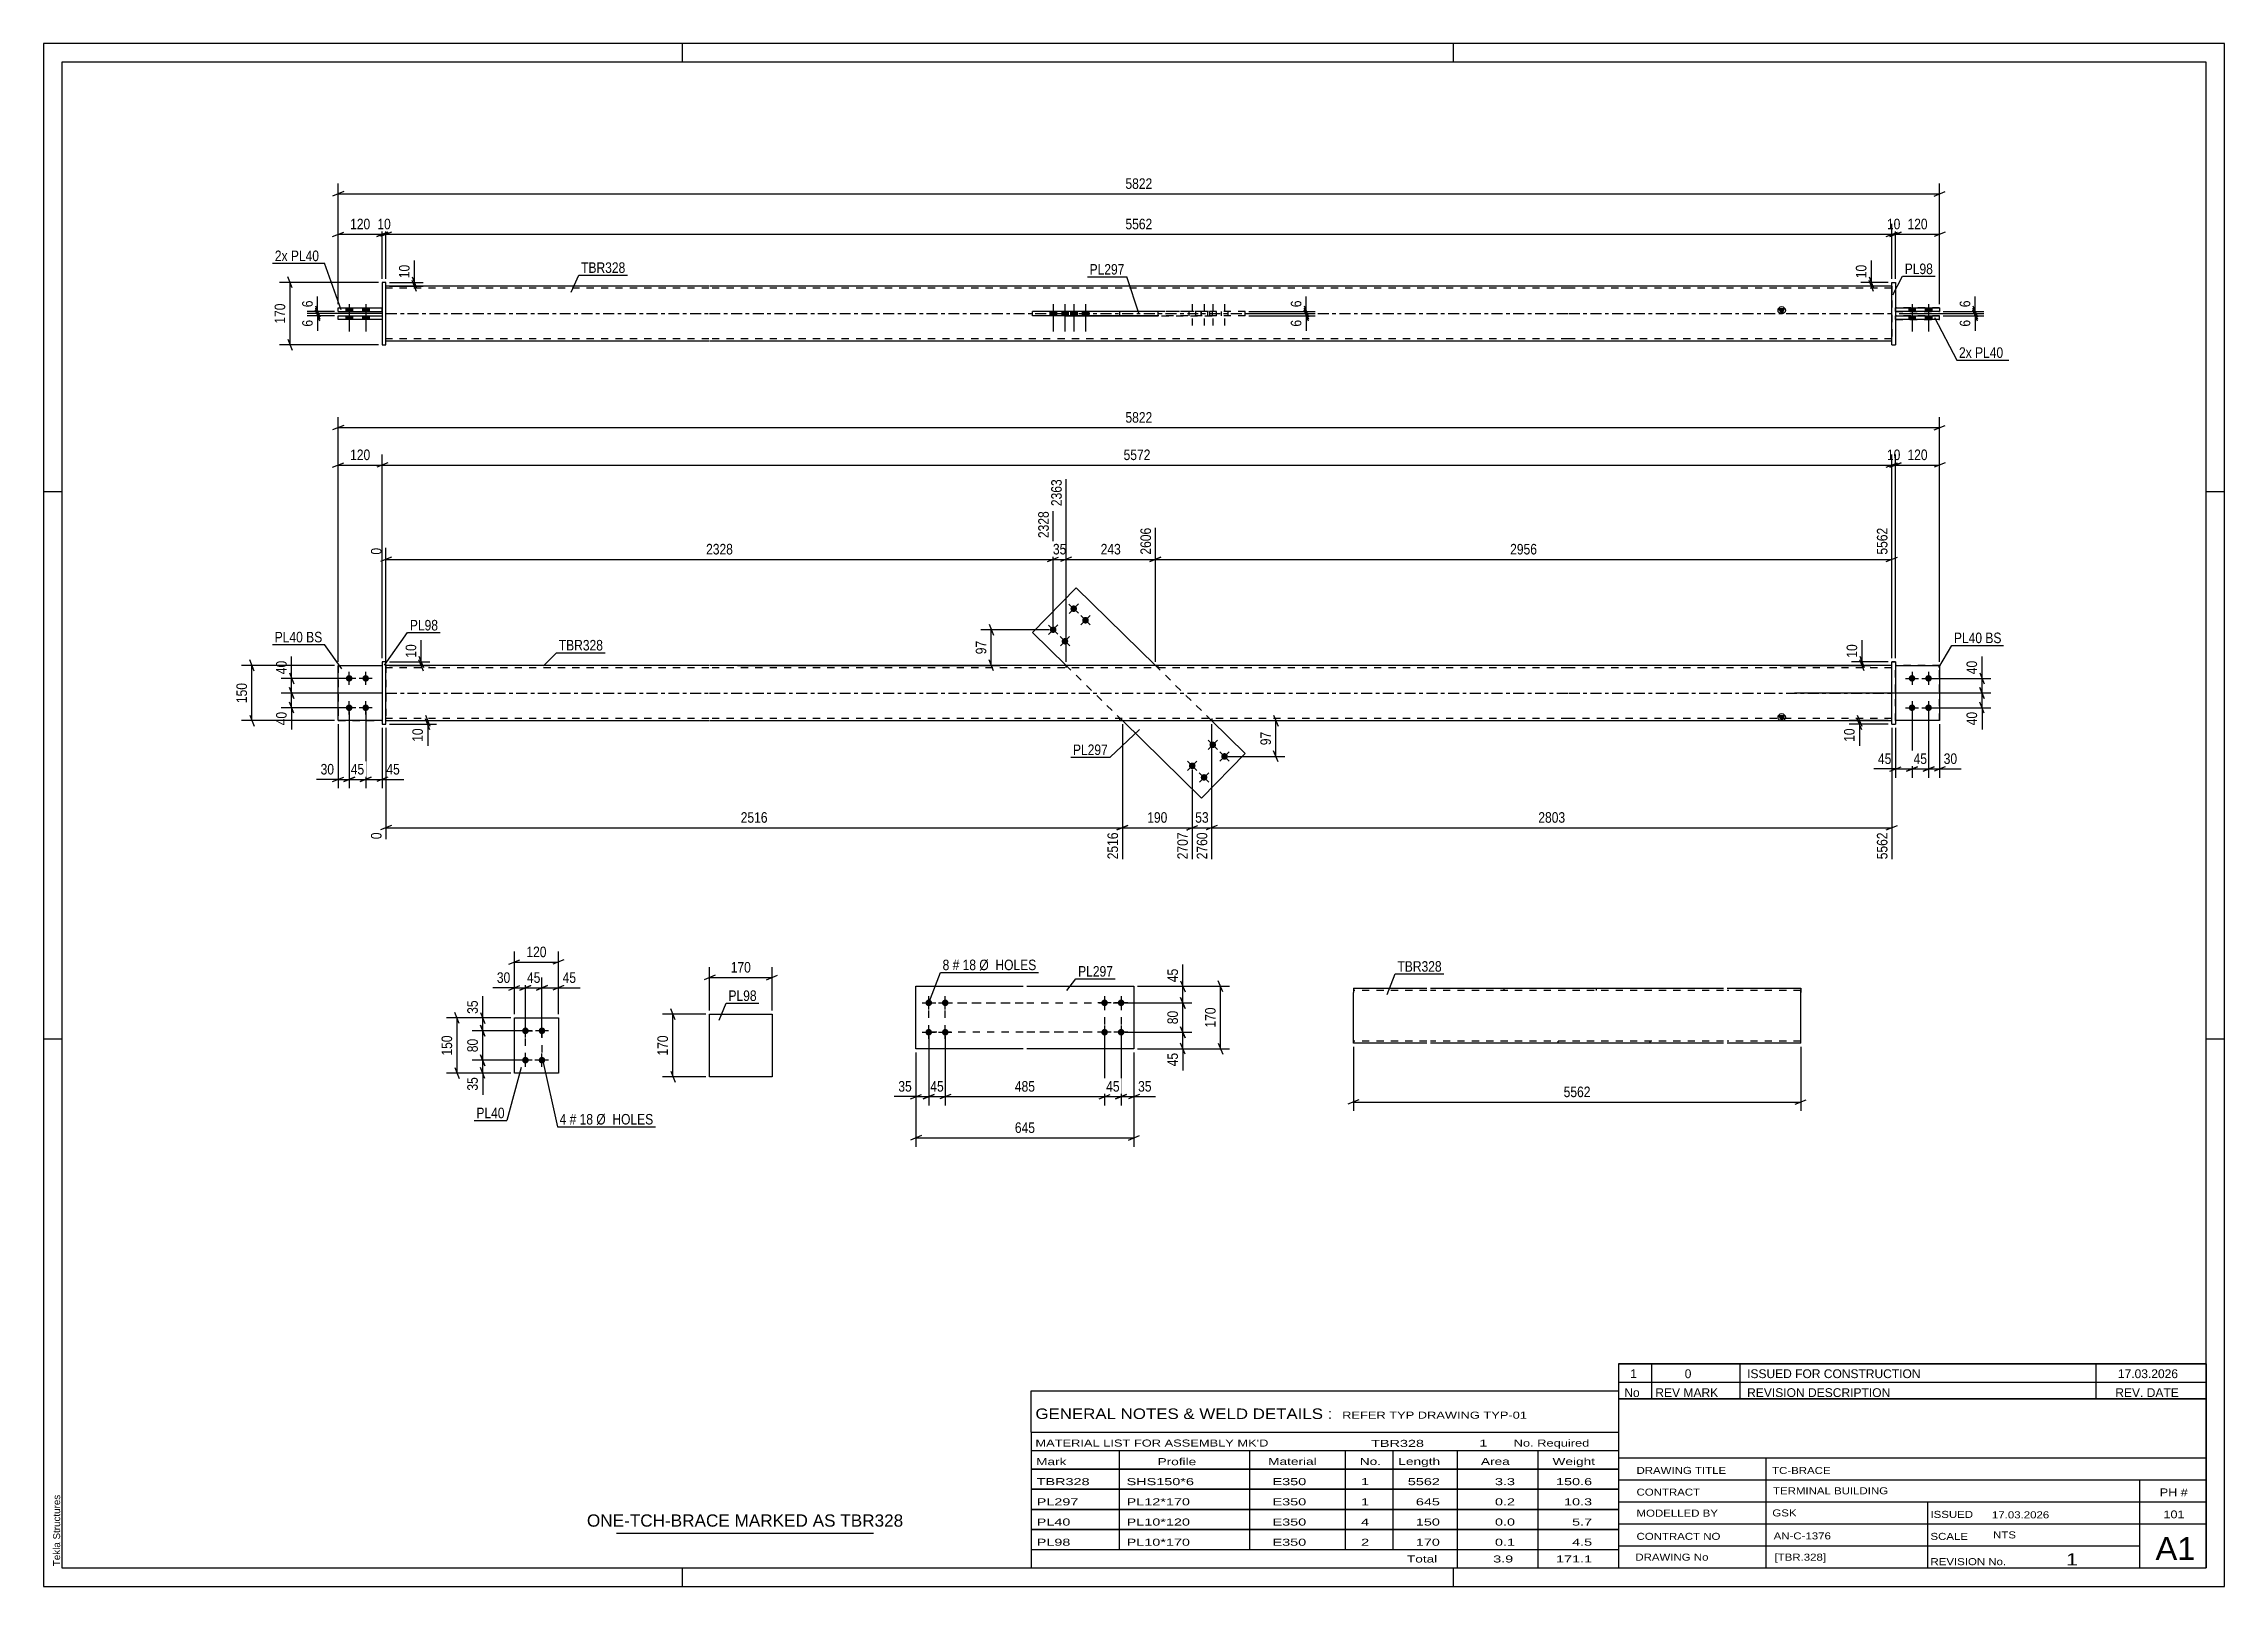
# Paper-space layout 'Layout1' of a CAD drawing. Header units: millimetres. Extents: x 0 to 594, y 0 to 420.
# The model-space entities are those that its viewports show. They can reach past a viewport. Long polylines and large blocks are cut down to what shows.
import ezdxf

# ---------------------------------------------------------------- set-up
doc = ezdxf.new("R2010")
doc.units = ezdxf.units.MM
doc.linetypes.add('DXK_LINE_DOT2', pattern=[3.9198, 1.9599, -1.9599])
doc.linetypes.add('DXK_LINE_DOT3', pattern=[5.9187, 2.979, -0.9799, 0.9799, -0.9799])
doc.layers.add('Viewport layer', color=7, linetype='Continuous', plot=False)
doc.styles.add('Arial', font='ARIAL.TTF', dxfattribs={"height": 0.2})
doc.styles.add('Arial Narrow', font='ARIALN.TTF', dxfattribs={"height": 0.2})

# ---------------------------------------------------------------- blocks, each defined once
blk = doc.blocks.new('Unknown-580576115-1131')
at = {"color": 5, "linetype": 'Continuous'}
for p, q in [((594, 420), (0, 420)), ((0, 420), (0, 0)), ((174, 415), (174, 420)), ((384, 415), (384, 420)), ((594, 0), (594, 420)), ((589, 415), (5, 415)), ((5, 415), (5, 5)), ((589, 5), (589, 415)), ((5, 298), (0, 298)), ((594, 298), (589, 298)), ((5, 149), (0, 149)), ((594, 149), (589, 149)), ((0, 0), (594, 0)), ((5, 5), (589, 5)), ((174, 0), (174, 5)), ((384, 0), (384, 5))]:
    blk.add_line(p, q, dxfattribs=at)
at = {"color": 174, "linetype": 'Continuous', "style": 'Arial'}
blk.add_text('Tekla Structures', height=1.9102, rotation=90, dxfattribs=at).set_placement((4.5, 5.5))
blk = doc.blocks.new('Bolt-580576115-2195 - 2156')
at = {"linetype": 'Continuous'}
for points in [[(131.24, 150.35, -1), (131.24, 152.15, -1)], [(135.74, 150.35, -1), (135.74, 152.15, -1)], [(131.24, 142.35, -1), (131.24, 144.15, -1)], [(135.74, 142.35, -1), (135.74, 144.15, -1)]]:
    blk.add_hatch(color=1, dxfattribs=at).paths.add_polyline_path(points)
at = {"color": 1, "linetype": 'Continuous'}
for p, q in [((133.04, 151.25), (129.44, 151.25)), ((131.24, 149.45), (131.24, 153.05)), ((137.54, 151.25), (133.94, 151.25)), ((135.74, 149.45), (135.74, 153.05)), ((133.04, 143.25), (129.44, 143.25)), ((131.24, 141.45), (131.24, 145.05)), ((137.54, 143.25), (133.94, 143.25)), ((135.74, 141.45), (135.74, 145.05))]:
    blk.add_line(p, q, dxfattribs=at)
blk = doc.blocks.new('Part-580576115-2162 - 2156')
at = {"color": 2, "linetype": 'Continuous'}
for p, q in [((128.24, 139.75), (128.24, 154.75)), ((128.24, 154.75), (140.24, 154.75)), ((140.24, 154.75), (140.24, 139.75)), ((140.24, 139.75), (128.24, 139.75))]:
    blk.add_line(p, q, dxfattribs=at)
blk = doc.blocks.new('Part-580576115-1689 - 1678')
at = {"color": 2, "linetype": 'Continuous'}
for p, q in [((281.22, 271.83), (269.33, 259.68)), ((302.82, 250.7), (281.22, 271.83)), ((269.33, 259.68), (278.51, 250.7)), ((315.43, 214.57), (293.84, 235.7)), ((327.32, 226.72), (318.15, 235.7)), ((327.32, 226.72), (315.43, 214.57))]:
    blk.add_line(p, q, dxfattribs=at)
at = {"color": 7, "linetype": 'DXK_LINE_DOT2'}
for p, q in [((293.84, 235.7), (278.51, 250.7)), ((318.15, 235.7), (302.82, 250.7))]:
    blk.add_line(p, q, dxfattribs=at)
blk = doc.blocks.new('Bolt-580576115-1681 - 1678')
at = {"linetype": 'Continuous'}
for points in [[(317.83, 228.46, -1), (319.09, 229.74, -1)], [(321.04, 225.31, -1), (322.3, 226.6, -1)], [(312.23, 222.74, -1), (313.49, 224.03, -1)], [(315.45, 219.59, -1), (316.71, 220.88, -1)]]:
    blk.add_hatch(color=1, dxfattribs=at).paths.add_polyline_path(points)
at = {"color": 1, "linetype": 'Continuous'}
for p, q in [((319.74, 227.84), (317.17, 230.36)), ((317.2, 227.81), (319.72, 230.39)), ((322.96, 224.69), (320.39, 227.21)), ((320.41, 224.67), (322.93, 227.24)), ((314.15, 222.12), (311.57, 224.64)), ((311.6, 222.1), (314.12, 224.67)), ((317.36, 218.98), (314.79, 221.49)), ((314.82, 218.95), (317.34, 221.52))]:
    blk.add_line(p, q, dxfattribs=at)
blk = doc.blocks.new('Bolt-580576115-1682 - 1678')
at = {"linetype": 'Continuous'}
for points in [[(281.21, 266.81, -1), (279.95, 265.52, -1)], [(284.42, 263.66, -1), (283.16, 262.38, -1)], [(275.61, 261.09, -1), (274.35, 259.8, -1)], [(278.83, 257.94, -1), (277.57, 256.66, -1)]]:
    blk.add_hatch(color=1, dxfattribs=at).paths.add_polyline_path(points)
at = {"color": 1, "linetype": 'Continuous'}
for p, q in [((279.29, 267.42), (281.86, 264.91)), ((281.84, 267.45), (279.32, 264.88)), ((273.7, 261.71), (276.27, 259.19)), ((276.24, 261.73), (273.72, 259.16)), ((282.51, 264.28), (285.08, 261.76)), ((285.05, 264.31), (282.54, 261.73)), ((276.91, 258.56), (279.49, 256.04)), ((279.46, 258.59), (276.94, 256.01))]:
    blk.add_line(p, q, dxfattribs=at)
blk = doc.blocks.new('Bolt-580576115-1683 - 1678')
at = {"linetype": 'Continuous'}
for points in [[(83.23, 246.3, -1), (83.23, 248.1, -1)], [(87.73, 246.3, -1), (87.73, 248.1, -1)], [(83.23, 238.3, -1), (83.23, 240.1, -1)], [(87.73, 238.3, -1), (87.73, 240.1, -1)]]:
    blk.add_hatch(color=1, dxfattribs=at).paths.add_polyline_path(points)
at = {"color": 1, "linetype": 'Continuous'}
for p, q in [((85.03, 247.2), (81.43, 247.2)), ((83.23, 245.4), (83.23, 249)), ((89.53, 247.2), (85.93, 247.2)), ((87.73, 245.4), (87.73, 249)), ((85.03, 239.2), (81.43, 239.2)), ((83.23, 237.4), (83.23, 241)), ((89.53, 239.2), (85.93, 239.2)), ((87.73, 237.4), (87.73, 241))]:
    blk.add_line(p, q, dxfattribs=at)
blk = doc.blocks.new('Bolt-580576115-1684 - 1678')
at = {"linetype": 'Continuous'}
for points in [[(508.92, 248.1, -1), (508.92, 246.3, -1)], [(513.42, 248.1, -1), (513.42, 246.3, -1)], [(508.92, 240.1, -1), (508.92, 238.3, -1)], [(513.42, 240.1, -1), (513.42, 238.3, -1)]]:
    blk.add_hatch(color=1, dxfattribs=at).paths.add_polyline_path(points)
at = {"color": 1, "linetype": 'Continuous'}
for p, q in [((507.12, 247.2), (510.72, 247.2)), ((508.92, 249), (508.92, 245.4)), ((511.62, 247.2), (515.22, 247.2)), ((513.42, 249), (513.42, 245.4)), ((507.12, 239.2), (510.72, 239.2)), ((508.92, 241), (508.92, 237.4)), ((511.62, 239.2), (515.22, 239.2)), ((513.42, 241), (513.42, 237.4))]:
    blk.add_line(p, q, dxfattribs=at)
blk = doc.blocks.new('Part-580576115-1694 - 1678')
at = {"color": 2, "linetype": 'Continuous'}
for p, q in [((93.23, 251.7), (92.23, 251.7)), ((92.23, 251.7), (92.23, 234.7)), ((93.23, 234.7), (93.23, 251.7)), ((92.23, 234.7), (93.23, 234.7))]:
    blk.add_line(p, q, dxfattribs=at)
blk = doc.blocks.new('Part-580576115-1699 - 1678')
at = {"color": 7, "linetype": 'DXK_LINE_DOT2'}
for p, q in [((80.23, 250.7), (80.23, 235.7)), ((80.23, 250.7), (92.23, 250.7)), ((92.23, 250.7), (92.23, 235.7)), ((80.23, 235.7), (92.23, 235.7))]:
    blk.add_line(p, q, dxfattribs=at)
blk = doc.blocks.new('Part-580576115-1704 - 1678')
at = {"color": 2, "linetype": 'Continuous'}
for p, q in [((80.23, 235.7), (80.23, 250.7)), ((80.23, 250.7), (92.23, 250.7)), ((92.23, 235.7), (80.23, 235.7))]:
    blk.add_line(p, q, dxfattribs=at)
at = {"color": 7, "linetype": 'DXK_LINE_DOT2'}
blk.add_line((92.23, 250.7), (92.23, 235.7), dxfattribs=at)
blk = doc.blocks.new('Part-580576115-1705 - 1678')
at = {"color": 2, "linetype": 'Continuous'}
for p, q in [((504.42, 251.7), (503.42, 251.7)), ((503.42, 234.7), (503.42, 251.7)), ((504.42, 251.7), (504.42, 234.7)), ((503.42, 234.7), (503.42, 234.7)), ((503.42, 234.7), (504.42, 234.7))]:
    blk.add_line(p, q, dxfattribs=at)
at = {"color": 7, "linetype": 'DXK_LINE_DOT2'}
for p, q in [((503.42, 251.7), (503.42, 251.7)), ((503.42, 251.7), (504.42, 251.7)), ((504.42, 251.7), (504.42, 251.7)), ((503.42, 234.7), (504.42, 234.7))]:
    blk.add_line(p, q, dxfattribs=at)
blk = doc.blocks.new('Part-580576115-1710 - 1678')
at = {"color": 7, "linetype": 'DXK_LINE_DOT2'}
for p, q in [((516.42, 250.7), (504.42, 250.7)), ((504.42, 235.7), (504.42, 250.7)), ((516.42, 235.7), (516.42, 250.7)), ((516.42, 235.7), (504.42, 235.7))]:
    blk.add_line(p, q, dxfattribs=at)
blk = doc.blocks.new('Part-580576115-1715 - 1678')
at = {"color": 2, "linetype": 'Continuous'}
for p, q in [((504.42, 250.7), (516.42, 250.7)), ((516.42, 250.7), (516.42, 235.7)), ((516.42, 235.7), (504.42, 235.7))]:
    blk.add_line(p, q, dxfattribs=at)
at = {"color": 7, "linetype": 'DXK_LINE_DOT2'}
blk.add_line((504.42, 235.7), (504.42, 250.7), dxfattribs=at)
blk = doc.blocks.new('Part-580576115-1720 - 1678')
at = {"linetype": 'Continuous'}
blk.add_hatch(color=2, dxfattribs=at).paths.add_polyline_path([(473.42, 235.7), (472.62, 237.1), (474.22, 237.1)])
at = {"color": 2, "linetype": 'Continuous'}
for p, q in [((181.23, 250.7), (93.23, 250.7)), ((415.32, 250.7), (181.33, 250.7)), ((503.42, 250.7), (415.42, 250.7)), ((93.23, 235.7), (181.23, 235.7)), ((181.33, 235.7), (415.32, 235.7)), ((415.42, 235.7), (503.42, 235.7)), ((473.42, 235.7), (472.62, 237.1)), ((472.62, 237.1), (474.22, 237.1)), ((474.22, 237.1), (473.42, 235.7))]:
    blk.add_line(p, q, dxfattribs=at)
at = {"color": 7, "linetype": 'DXK_LINE_DOT2'}
for p, q in [((93.23, 250.7), (93.23, 235.7)), ((181.23, 250.1), (93.23, 250.1)), ((415.32, 250.1), (181.33, 250.1)), ((278.41, 250.7), (278.41, 250.1)), ((303.53, 250.7), (303.53, 250.1)), ((503.42, 250.1), (415.42, 250.1)), ((503.42, 235.7), (503.42, 250.7)), ((181.23, 236.3), (93.23, 236.3)), ((415.32, 236.3), (181.33, 236.3)), ((293.13, 235.7), (293.13, 236.3)), ((318.25, 235.7), (318.25, 236.3)), ((503.42, 236.3), (415.42, 236.3))]:
    blk.add_line(p, q, dxfattribs=at)
at = {"color": 7, "linetype": 'DXK_LINE_DOT3'}
for p, q in [((93.23, 243.2), (181.23, 243.2)), ((181.33, 243.2), (415.32, 243.2)), ((415.42, 243.2), (503.42, 243.2))]:
    blk.add_line(p, q, dxfattribs=at)
at = {"color": 2, "linetype": 'Continuous'}
blk.add_circle((473.42, 236.6), 1, dxfattribs=at)
blk = doc.blocks.new('Bolt-580576115-1423 - 1368')
at = {"color": 1, "linetype": 'DXK_LINE_DOT2'}
for p, q in [((311.96, 347.11), (311.96, 345.91)), ((312.86, 349.11), (312.86, 341.61)), ((313.76, 347.11), (313.76, 345.91)), ((315.18, 347.11), (315.18, 345.91)), ((316.08, 349.11), (316.08, 341.61)), ((316.98, 347.11), (316.98, 345.91)), ((317.56, 347.11), (317.56, 345.91)), ((318.46, 349.11), (318.46, 341.61)), ((319.36, 347.11), (319.36, 345.91)), ((320.77, 347.11), (320.77, 345.91)), ((321.67, 349.11), (321.67, 341.61)), ((322.57, 347.11), (322.57, 345.91))]:
    blk.add_line(p, q, dxfattribs=at)
blk = doc.blocks.new('Bolt-580576115-1471 - 1368')
at = {"linetype": 'Continuous'}
for points in [[(82.33, 347.11), (84.13, 347.11), (84.13, 348.11), (82.33, 348.11)], [(82.33, 347.11), (84.13, 347.11), (84.13, 348.11), (82.33, 348.11)], [(82.33, 344.91), (84.13, 344.91), (84.13, 345.91), (82.33, 345.91)], [(82.33, 344.91), (84.13, 344.91), (84.13, 345.91), (82.33, 345.91)], [(86.83, 347.11), (88.63, 347.11), (88.63, 348.11), (86.83, 348.11)], [(86.83, 347.11), (88.63, 347.11), (88.63, 348.11), (86.83, 348.11)], [(86.83, 344.91), (88.63, 344.91), (88.63, 345.91), (86.83, 345.91)], [(86.83, 344.91), (88.63, 344.91), (88.63, 345.91), (86.83, 345.91)]]:
    blk.add_hatch(color=1, dxfattribs=at).paths.add_polyline_path(points)
at = {"color": 1, "linetype": 'Continuous'}
for p, q in [((82.33, 348.11), (82.33, 347.11)), ((82.33, 348.11), (82.33, 347.11)), ((82.33, 345.91), (82.33, 344.91)), ((82.33, 345.91), (82.33, 344.91)), ((83.23, 349.11), (83.23, 341.61)), ((83.23, 349.11), (83.23, 341.61)), ((84.13, 348.11), (84.13, 347.11)), ((84.13, 348.11), (84.13, 347.11)), ((84.13, 345.91), (84.13, 344.91)), ((84.13, 345.91), (84.13, 344.91)), ((86.83, 348.11), (86.83, 347.11)), ((86.83, 348.11), (86.83, 347.11)), ((86.83, 345.91), (86.83, 344.91)), ((86.83, 345.91), (86.83, 344.91)), ((87.73, 349.11), (87.73, 341.61)), ((87.73, 349.11), (87.73, 341.61)), ((88.63, 348.11), (88.63, 347.11)), ((88.63, 348.11), (88.63, 347.11)), ((88.63, 345.91), (88.63, 344.91)), ((88.63, 345.91), (88.63, 344.91))]:
    blk.add_line(p, q, dxfattribs=at)
blk = doc.blocks.new('Part-580576115-1396 - 1368')
at = {"color": 2, "linetype": 'Continuous'}
for p, q in [((504.42, 348.11), (516.42, 348.11)), ((516.42, 347.11), (504.42, 347.11)), ((516.42, 348.11), (516.42, 347.11))]:
    blk.add_line(p, q, dxfattribs=at)
at = {"color": 7, "linetype": 'DXK_LINE_DOT2'}
for p, q in [((504.42, 347.11), (504.42, 348.11)), ((516.42, 348.11), (504.42, 348.11)), ((504.42, 347.11), (516.42, 347.11)), ((516.42, 348.11), (516.42, 348.11))]:
    blk.add_line(p, q, dxfattribs=at)
blk = doc.blocks.new('Part-580576115-1401 - 1368')
at = {"color": 2, "linetype": 'Continuous'}
for p, q in [((504.42, 345.91), (516.42, 345.91)), ((516.42, 344.91), (504.42, 344.91)), ((516.42, 344.91), (516.42, 345.91))]:
    blk.add_line(p, q, dxfattribs=at)
at = {"color": 7, "linetype": 'DXK_LINE_DOT2'}
for p, q in [((504.42, 344.91), (504.42, 345.91)), ((516.42, 345.91), (504.42, 345.91)), ((504.42, 344.91), (516.42, 344.91))]:
    blk.add_line(p, q, dxfattribs=at)
blk = doc.blocks.new('Part-580576115-1416 - 1368')
at = {"linetype": 'Continuous'}
blk.add_hatch(color=2, dxfattribs=at).paths.add_polyline_path([(473.42, 346.51), (472.62, 347.91), (474.22, 347.91)])
at = {"color": 2, "linetype": 'Continuous'}
for p, q in [((181.23, 354.01), (93.23, 354.01)), ((415.32, 354.01), (181.33, 354.01)), ((503.42, 354.01), (415.42, 354.01)), ((278.41, 347.11), (278.41, 347.21)), ((278.41, 347.21), (303.53, 347.21)), ((278.41, 345.81), (278.41, 345.91)), ((303.53, 345.81), (278.41, 345.81)), ((293.13, 347.11), (293.13, 347.21)), ((293.13, 345.81), (293.13, 345.91)), ((303.53, 347.21), (303.53, 345.81)), ((473.42, 346.51), (472.62, 347.91)), ((472.62, 347.91), (474.22, 347.91)), ((474.22, 347.91), (473.42, 346.51)), ((181.23, 339.01), (93.23, 339.01)), ((415.32, 339.01), (181.33, 339.01)), ((503.42, 339.01), (415.42, 339.01))]:
    blk.add_line(p, q, dxfattribs=at)
at = {"color": 7, "linetype": 'DXK_LINE_DOT2'}
for p, q in [((93.23, 339.01), (93.23, 354.01)), ((181.23, 353.41), (93.23, 353.41)), ((415.32, 353.41), (181.33, 353.41)), ((503.42, 353.41), (415.42, 353.41)), ((503.42, 354.01), (503.42, 339.01)), ((278.41, 347.21), (278.41, 345.91)), ((293.13, 347.11), (293.13, 347.21)), ((293.13, 345.91), (293.13, 347.11)), ((303.53, 347.21), (318.25, 347.21)), ((318.25, 345.81), (303.53, 345.81)), ((318.25, 347.21), (318.25, 345.81)), ((181.23, 339.61), (93.23, 339.61)), ((415.32, 339.61), (181.33, 339.61)), ((503.42, 339.61), (415.42, 339.61))]:
    blk.add_line(p, q, dxfattribs=at)
at = {"color": 7, "linetype": 'DXK_LINE_DOT3'}
for p, q in [((93.23, 346.51), (181.23, 346.51)), ((181.33, 346.51), (415.32, 346.51)), ((415.42, 346.51), (503.42, 346.51))]:
    blk.add_line(p, q, dxfattribs=at)
at = {"color": 2, "linetype": 'Continuous'}
blk.add_circle((473.42, 347.41), 1, dxfattribs=at)
blk = doc.blocks.new('Bolt-580576115-1422 - 1368')
at = {"linetype": 'Continuous'}
for points in [[(275.88, 347.11), (274.08, 347.11), (274.08, 345.91), (275.88, 345.91)], [(279.1, 347.11), (277.3, 347.11), (277.3, 345.91), (279.1, 345.91)], [(281.48, 347.11), (279.68, 347.11), (279.68, 345.91), (281.48, 345.91)], [(284.69, 347.11), (282.89, 347.11), (282.89, 345.91), (284.69, 345.91)]]:
    blk.add_hatch(color=1, dxfattribs=at).paths.add_polyline_path(points)
at = {"color": 1, "linetype": 'Continuous'}
for p, q in [((274.08, 347.11), (274.08, 345.91)), ((274.98, 349.11), (274.98, 341.61)), ((275.88, 347.11), (275.88, 345.91)), ((277.3, 347.11), (277.3, 345.91)), ((278.2, 349.11), (278.2, 341.61)), ((279.1, 347.11), (279.1, 345.91)), ((279.68, 347.11), (279.68, 345.91)), ((280.58, 349.11), (280.58, 341.61)), ((281.48, 347.11), (281.48, 345.91)), ((282.89, 347.11), (282.89, 345.91)), ((283.79, 349.11), (283.79, 341.61)), ((284.69, 347.11), (284.69, 345.91))]:
    blk.add_line(p, q, dxfattribs=at)
blk = doc.blocks.new('Part-580576115-1444 - 1368')
at = {"color": 2, "linetype": 'Continuous'}
for p, q in [((503.42, 355.01), (503.42, 355.01)), ((503.42, 338.01), (503.42, 355.01)), ((503.42, 355.01), (504.42, 355.01)), ((504.42, 355.01), (504.42, 355.01)), ((504.42, 355.01), (504.42, 338.01)), ((503.42, 338.01), (504.42, 338.01)), ((503.42, 338.01), (503.42, 338.01)), ((504.42, 338.01), (504.42, 338.01))]:
    blk.add_line(p, q, dxfattribs=at)
at = {"color": 7, "linetype": 'DXK_LINE_DOT2'}
for p, q in [((503.42, 355.01), (503.42, 355.01)), ((503.42, 355.01), (504.42, 355.01)), ((503.42, 338.01), (504.42, 338.01))]:
    blk.add_line(p, q, dxfattribs=at)
blk = doc.blocks.new('Part-580576115-1449 - 1368')
at = {"color": 2, "linetype": 'Continuous'}
for p, q in [((80.23, 344.91), (80.23, 345.91)), ((80.23, 345.91), (92.23, 345.91)), ((92.23, 344.91), (80.23, 344.91))]:
    blk.add_line(p, q, dxfattribs=at)
at = {"color": 7, "linetype": 'DXK_LINE_DOT2'}
blk.add_line((92.23, 345.91), (92.23, 344.91), dxfattribs=at)
blk = doc.blocks.new('Part-580576115-1454 - 1368')
at = {"color": 2, "linetype": 'Continuous'}
for p, q in [((80.23, 347.11), (80.23, 348.11)), ((80.23, 348.11), (92.23, 348.11)), ((80.23, 347.11), (92.23, 347.11))]:
    blk.add_line(p, q, dxfattribs=at)
at = {"color": 7, "linetype": 'DXK_LINE_DOT2'}
blk.add_line((92.23, 347.11), (92.23, 348.11), dxfattribs=at)
blk = doc.blocks.new('Part-580576115-1455 - 1368')
at = {"color": 2, "linetype": 'Continuous'}
for p, q in [((93.23, 355.01), (92.23, 355.01)), ((92.23, 355.01), (92.23, 338.01)), ((93.23, 338.01), (93.23, 355.01)), ((92.23, 338.01), (93.23, 338.01))]:
    blk.add_line(p, q, dxfattribs=at)
blk = doc.blocks.new('Part-580576115-1470 - 1368')
at = {"color": 2, "linetype": 'Continuous'}
for p, q in [((269.33, 345.91), (269.33, 347.11)), ((303.53, 347.11), (269.33, 347.11)), ((303.53, 345.91), (269.33, 345.91)), ((281.22, 345.91), (281.22, 347.11))]:
    blk.add_line(p, q, dxfattribs=at)
at = {"color": 7, "linetype": 'DXK_LINE_DOT2'}
for p, q in [((327.32, 347.11), (303.53, 347.11)), ((327.32, 345.91), (303.53, 345.91)), ((315.43, 345.91), (315.43, 347.11)), ((327.32, 345.91), (327.32, 347.11))]:
    blk.add_line(p, q, dxfattribs=at)
blk = doc.blocks.new('Bolt-580576115-1472 - 1368')
at = {"linetype": 'Continuous'}
for points in [[(509.82, 348.11), (508.02, 348.11), (508.02, 347.11), (509.82, 347.11)], [(509.82, 348.11), (508.02, 348.11), (508.02, 347.11), (509.82, 347.11)], [(509.82, 345.91), (508.02, 345.91), (508.02, 344.91), (509.82, 344.91)], [(509.82, 345.91), (508.02, 345.91), (508.02, 344.91), (509.82, 344.91)], [(514.32, 348.11), (512.52, 348.11), (512.52, 347.11), (514.32, 347.11)], [(514.32, 348.11), (512.52, 348.11), (512.52, 347.11), (514.32, 347.11)], [(514.32, 345.91), (512.52, 345.91), (512.52, 344.91), (514.32, 344.91)], [(514.32, 345.91), (512.52, 345.91), (512.52, 344.91), (514.32, 344.91)]]:
    blk.add_hatch(color=1, dxfattribs=at).paths.add_polyline_path(points)
at = {"color": 1, "linetype": 'Continuous'}
for p, q in [((508.02, 348.11), (508.02, 347.11)), ((508.02, 348.11), (508.02, 347.11)), ((508.02, 345.91), (508.02, 344.91)), ((508.02, 345.91), (508.02, 344.91)), ((508.92, 349.11), (508.92, 341.61)), ((508.92, 349.11), (508.92, 341.61)), ((509.82, 348.11), (509.82, 347.11)), ((509.82, 348.11), (509.82, 347.11)), ((509.82, 345.91), (509.82, 344.91)), ((509.82, 345.91), (509.82, 344.91)), ((512.52, 348.11), (512.52, 347.11)), ((512.52, 348.11), (512.52, 347.11)), ((512.52, 345.91), (512.52, 344.91)), ((512.52, 345.91), (512.52, 344.91)), ((513.42, 349.11), (513.42, 341.61)), ((513.42, 349.11), (513.42, 341.61)), ((514.32, 348.11), (514.32, 347.11)), ((514.32, 348.11), (514.32, 347.11)), ((514.32, 345.91), (514.32, 344.91)), ((514.32, 345.91), (514.32, 344.91))]:
    blk.add_line(p, q, dxfattribs=at)
blk = doc.blocks.new('Bolt-580576115-3546 - 3543')
at = {"linetype": 'Continuous'}
for points in [[(241.09, 159.76, -1), (241.09, 157.96, -1)], [(245.59, 159.76, -1), (245.59, 157.96, -1)], [(241.09, 151.76, -1), (241.09, 149.96, -1)], [(245.59, 151.76, -1), (245.59, 149.96, -1)]]:
    blk.add_hatch(color=1, dxfattribs=at).paths.add_polyline_path(points)
at = {"color": 1, "linetype": 'Continuous'}
for p, q in [((241.09, 157.06), (241.09, 160.66)), ((245.59, 157.06), (245.59, 160.66)), ((239.29, 158.86), (242.89, 158.86)), ((243.79, 158.86), (247.39, 158.86)), ((239.29, 150.86), (242.89, 150.86)), ((241.09, 149.06), (241.09, 152.66)), ((243.79, 150.86), (247.39, 150.86)), ((245.59, 149.06), (245.59, 152.66))]:
    blk.add_line(p, q, dxfattribs=at)
blk = doc.blocks.new('Part-580576115-3544 - 3543')
at = {"color": 2, "linetype": 'Continuous'}
for p, q in [((237.59, 163.36), (266.79, 163.36)), ((237.59, 146.36), (237.59, 163.36)), ((267.79, 163.36), (296.99, 163.36)), ((296.99, 163.36), (296.99, 146.36)), ((266.79, 146.36), (237.59, 146.36)), ((296.99, 146.36), (267.79, 146.36))]:
    blk.add_line(p, q, dxfattribs=at)
blk = doc.blocks.new('Bolt-580576115-3545 - 3543')
at = {"linetype": 'Continuous'}
for points in [[(288.99, 157.96, -1), (288.99, 159.76, -1)], [(293.49, 157.96, -1), (293.49, 159.76, -1)], [(288.99, 149.96, -1), (288.99, 151.76, -1)], [(293.49, 149.96, -1), (293.49, 151.76, -1)]]:
    blk.add_hatch(color=1, dxfattribs=at).paths.add_polyline_path(points)
at = {"color": 1, "linetype": 'Continuous'}
for p, q in [((288.99, 160.66), (288.99, 157.06)), ((293.49, 160.66), (293.49, 157.06)), ((290.79, 158.86), (287.19, 158.86)), ((295.29, 158.86), (291.69, 158.86)), ((290.79, 150.86), (287.19, 150.86)), ((288.99, 152.66), (288.99, 149.06)), ((295.29, 150.86), (291.69, 150.86)), ((293.49, 152.66), (293.49, 149.06))]:
    blk.add_line(p, q, dxfattribs=at)
blk = doc.blocks.new('Part-580576115-2399 - 2393')
at = {"color": 2, "linetype": 'Continuous'}
for p, q in [((181.4, 138.76), (181.4, 155.76)), ((181.4, 155.76), (198.4, 155.76)), ((198.4, 155.76), (198.4, 138.76)), ((198.4, 138.76), (181.4, 138.76))]:
    blk.add_line(p, q, dxfattribs=at)
blk = doc.blocks.new('Part-580576115-2546 - 2538')
at = {"color": 2, "linetype": 'Continuous'}
for p, q in [((356.77, 162.84), (356.77, 161.64)), ((356.77, 162.84), (376.77, 162.84)), ((356.77, 148.58), (356.77, 161.64)), ((377.77, 162.84), (457.61, 162.84)), ((458.61, 162.84), (478.61, 162.84)), ((478.61, 162.84), (478.61, 162.75)), ((478.61, 162.75), (478.61, 161.64)), ((478.61, 147.84), (478.61, 161.64)), ((356.77, 147.93), (356.77, 148.58)), ((356.77, 147.84), (356.77, 147.93)), ((376.77, 147.84), (356.77, 147.84)), ((457.61, 147.84), (377.77, 147.84)), ((478.61, 147.84), (458.61, 147.84))]:
    blk.add_line(p, q, dxfattribs=at)
at = {"color": 7, "linetype": 'DXK_LINE_DOT2'}
for p, q in [((376.77, 162.24), (356.77, 162.24)), ((457.61, 162.24), (377.77, 162.24)), ((397.77, 162.84), (397.77, 162.24)), ((422.89, 162.84), (422.89, 162.24)), ((478.61, 162.24), (458.61, 162.24)), ((478.61, 161.64), (478.61, 162.49)), ((356.77, 148.58), (356.77, 148.19)), ((356.77, 148.44), (356.77, 148.49)), ((376.77, 148.44), (356.77, 148.44)), ((457.61, 148.44), (377.77, 148.44)), ((412.49, 147.84), (412.49, 148.44)), ((437.61, 147.84), (437.61, 148.44)), ((478.61, 148.44), (458.61, 148.44)), ((478.61, 148.44), (478.61, 148.49))]:
    blk.add_line(p, q, dxfattribs=at)
blk = doc.blocks.new('Rectangle-580576115-2379 - 2156')
at = {"color": 1, "linetype": 'DXK_LINE_DOT2'}
blk.add_lwpolyline([(131.24, 151.25), (135.74, 151.25), (135.74, 143.25), (131.24, 143.25), (131.24, 151.25)], close=True, dxfattribs=at)
blk = doc.blocks.new('Rectangle-580576115-3718 - 3543')
at = {"color": 1, "linetype": 'DXK_LINE_DOT2'}
for p, q in [((241.09, 158.86), (266.79, 158.86)), ((241.09, 150.86), (241.09, 158.86)), ((267.79, 158.86), (293.49, 158.86)), ((293.49, 158.86), (293.49, 150.86)), ((266.79, 150.86), (241.09, 150.86)), ((293.49, 150.86), (267.79, 150.86))]:
    blk.add_line(p, q, dxfattribs=at)
blk = doc.blocks.new('Rectangle-580576115-3728 - 3543')
at = {"color": 1, "linetype": 'DXK_LINE_DOT2'}
for p, q in [((245.59, 158.86), (266.79, 158.86)), ((245.59, 150.86), (245.59, 158.86)), ((267.79, 158.86), (288.99, 158.86)), ((288.99, 158.86), (288.99, 150.86)), ((266.79, 150.86), (245.59, 150.86)), ((288.99, 150.86), (267.79, 150.86))]:
    blk.add_line(p, q, dxfattribs=at)
blk = doc.blocks.new('StraightDimension-580576115-2295 - 2156')
at = {"color": 7, "linetype": 'Continuous'}
for p, q in [((127.24, 154.75), (116.76, 154.75)), ((119.01, 156.25), (120.21, 153.25)), ((119.61, 151.25), (119.61, 154.75)), ((130.24, 151.25), (116.76, 151.25)), ((120.21, 149.75), (119.01, 152.75))]:
    blk.add_line(p, q, dxfattribs=at)
at = {"color": 0}
blk.add_wipeout([(118.86, 160.13), (114.66, 160.13), (114.66, 155.27), (118.86, 155.27)], dxfattribs=at)
at = {"color": 7, "linetype": 'Continuous'}
blk.add_line((119.61, 154.75), (119.61, 160.65), dxfattribs=at)
blk.add_line((119.61, 154.75), (119.61, 160.65), dxfattribs=at)
at = {"color": 3, "style": 'Arial Narrow'}
blk.add_text('35', height=2.863, rotation=90.00021, dxfattribs=at).set_placement((118.26, 155.87))
blk = doc.blocks.new('StraightDimension-580576115-2272 - 2156')
at = {"color": 7, "linetype": 'Continuous'}
for p, q in [((130.24, 143.25), (116.76, 143.25)), ((119.01, 144.75), (120.21, 141.75)), ((119.61, 139.75), (119.61, 143.25)), ((127.24, 139.75), (116.76, 139.75)), ((120.21, 138.25), (119.01, 141.25))]:
    blk.add_line(p, q, dxfattribs=at)
at = {"color": 0}
blk.add_wipeout([(118.86, 139.22), (114.66, 139.22), (114.66, 134.36), (118.86, 134.36)], dxfattribs=at)
at = {"color": 7, "linetype": 'Continuous'}
blk.add_line((119.61, 139.75), (119.61, 133.84), dxfattribs=at)
blk.add_line((119.61, 139.75), (119.61, 133.84), dxfattribs=at)
at = {"color": 3, "style": 'Arial Narrow'}
blk.add_text('35', height=2.863, rotation=90.00021, dxfattribs=at).set_placement((118.26, 134.96))
blk = doc.blocks.new('StraightDimension-580576115-2285 - 2156')
at = {"color": 7, "linetype": 'Continuous'}
for p, q in [((130.24, 151.25), (116.76, 151.25)), ((119.01, 152.75), (120.21, 149.75)), ((119.61, 143.25), (119.61, 151.25)), ((130.24, 143.25), (116.76, 143.25)), ((120.21, 141.75), (119.01, 144.75))]:
    blk.add_line(p, q, dxfattribs=at)
at = {"color": 0}
blk.add_wipeout([(118.86, 149.67), (114.66, 149.67), (114.66, 144.82), (118.86, 144.82)], dxfattribs=at)
at = {"color": 3, "style": 'Arial Narrow'}
blk.add_text('80', height=2.863, rotation=90.00021, dxfattribs=at).set_placement((118.26, 145.42))
blk = doc.blocks.new('StraightDimension-580576115-2309 - 2156')
at = {"color": 7, "linetype": 'Continuous'}
for p, q in [((127.24, 154.75), (109.76, 154.75)), ((113.21, 153.25), (112.01, 156.25)), ((112.61, 139.75), (112.61, 154.75)), ((127.24, 139.75), (109.76, 139.75)), ((112.01, 141.25), (113.21, 138.25))]:
    blk.add_line(p, q, dxfattribs=at)
at = {"color": 0}
blk.add_wipeout([(111.86, 150.59), (107.66, 150.59), (107.66, 143.9), (111.86, 143.9)], dxfattribs=at)
at = {"color": 3, "style": 'Arial Narrow'}
blk.add_text('150', height=2.863, rotation=90.00021, dxfattribs=at).set_placement((111.26, 144.5))
blk = doc.blocks.new('StraightDimension-580576115-2326 - 2156')
at = {"color": 7, "linetype": 'Continuous'}
for p, q in [((126.74, 162.35), (129.74, 163.55)), ((128.24, 155.75), (128.24, 165.8)), ((128.24, 162.95), (131.24, 162.95)), ((132.74, 163.55), (129.74, 162.35)), ((131.24, 152.25), (131.24, 165.8))]:
    blk.add_line(p, q, dxfattribs=at)
at = {"color": 0}
blk.add_wipeout([(127.72, 163.7), (127.72, 167.9), (122.86, 167.9), (122.86, 163.7)], dxfattribs=at)
at = {"color": 7, "linetype": 'Continuous'}
blk.add_line((128.24, 162.95), (122.34, 162.95), dxfattribs=at)
blk.add_line((128.24, 162.95), (122.34, 162.95), dxfattribs=at)
at = {"color": 3, "style": 'Arial Narrow'}
blk.add_text('30', height=2.863, dxfattribs=at).set_placement((123.46, 164.3))
blk = doc.blocks.new('StraightDimension-580576115-2339 - 2156')
at = {"color": 7, "linetype": 'Continuous'}
for p, q in [((129.74, 162.35), (132.74, 163.55)), ((131.24, 152.25), (131.24, 165.8)), ((131.24, 162.95), (135.74, 162.95)), ((137.24, 163.55), (134.24, 162.35)), ((135.74, 152.25), (135.74, 165.8))]:
    blk.add_line(p, q, dxfattribs=at)
at = {"color": 0}
blk.add_wipeout([(135.92, 163.7), (135.92, 167.9), (131.06, 167.9), (131.06, 163.7)], dxfattribs=at)
at = {"color": 3, "style": 'Arial Narrow'}
blk.add_text('45', height=2.863, dxfattribs=at).set_placement((131.66, 164.3))
blk = doc.blocks.new('StraightDimension-580576115-2349 - 2156')
at = {"color": 7, "linetype": 'Continuous'}
for p, q in [((134.24, 162.35), (137.24, 163.55)), ((135.74, 152.25), (135.74, 165.8)), ((135.74, 162.95), (140.24, 162.95)), ((141.74, 163.55), (138.74, 162.35)), ((140.24, 155.75), (140.24, 165.8))]:
    blk.add_line(p, q, dxfattribs=at)
at = {"color": 0}
blk.add_wipeout([(145.62, 163.7), (145.62, 167.9), (140.77, 167.9), (140.77, 163.7)], dxfattribs=at)
at = {"color": 7, "linetype": 'Continuous'}
blk.add_line((140.24, 162.95), (146.15, 162.95), dxfattribs=at)
blk.add_line((140.24, 162.95), (146.15, 162.95), dxfattribs=at)
at = {"color": 3, "style": 'Arial Narrow'}
blk.add_text('45', height=2.863, dxfattribs=at).set_placement((141.37, 164.3))
blk = doc.blocks.new('StraightDimension-580576115-2363 - 2156')
at = {"color": 7, "linetype": 'Continuous'}
for p, q in [((128.24, 155.75), (128.24, 172.8)), ((140.24, 155.75), (140.24, 172.8)), ((126.74, 169.35), (129.74, 170.55)), ((128.24, 169.95), (140.24, 169.95)), ((141.74, 170.55), (138.74, 169.35))]:
    blk.add_line(p, q, dxfattribs=at)
at = {"color": 0}
blk.add_wipeout([(137.58, 170.7), (137.58, 174.9), (130.9, 174.9), (130.9, 170.7)], dxfattribs=at)
at = {"color": 3, "style": 'Arial Narrow'}
blk.add_text('120', height=2.863, dxfattribs=at).set_placement((131.5, 171.3))
blk = doc.blocks.new('StraightDimension-580576115-2042 - 1678')
at = {"color": 7, "linetype": 'Continuous'}
for p, q in [((501.92, 304.68), (504.92, 305.88)), ((505.92, 305.88), (502.92, 304.68)), ((503.42, 252.7), (503.42, 308.13)), ((503.42, 305.28), (504.42, 305.28)), ((504.42, 252.7), (504.42, 308.13))]:
    blk.add_line(p, q, dxfattribs=at)
at = {"color": 0}
blk.add_wipeout([(506.35, 306.03), (506.35, 310.23), (501.49, 310.23), (501.49, 306.03)], dxfattribs=at)
at = {"color": 3, "style": 'Arial Narrow'}
blk.add_text('10', height=2.863, dxfattribs=at).set_placement((502.09, 306.63))
blk = doc.blocks.new('StraightDimension-580576115-1850 - 1678')
at = {"color": 7, "linetype": 'Continuous'}
for p, q in [((293.84, 234.7), (293.84, 197.94)), ((312.86, 222.38), (312.86, 197.94)), ((295.34, 207.15), (292.34, 205.95)), ((293.84, 206.55), (312.86, 206.55)), ((311.36, 205.95), (314.36, 207.15))]:
    blk.add_line(p, q, dxfattribs=at)
at = {"color": 0}
blk.add_wipeout([(306.69, 207.3), (306.69, 211.5), (300.01, 211.5), (300.01, 207.3)], dxfattribs=at)
at = {"color": 0, "linetype": 'Continuous'}
blk.add_wipeout([(312.26, 205.85), (308.06, 205.85), (308.06, 197.34), (312.26, 197.34)], dxfattribs=at)
at = {"color": 3, "style": 'Arial Narrow'}
blk.add_text('190', height=2.863, dxfattribs=at).set_placement((300.61, 207.9))
at = {"color": 3, "linetype": 'Continuous', "style": 'Arial Narrow'}
blk.add_text('2707', height=2.863, rotation=90.00021, dxfattribs=at).set_placement((311.66, 197.94))
blk = doc.blocks.new('StraightDimension-580576115-1945 - 1678')
at = {"color": 7, "linetype": 'Continuous'}
for p, q in [((508.92, 238.2), (508.92, 220.15)), ((504.42, 233.7), (504.42, 220.15)), ((502.92, 221.95), (505.92, 223.15)), ((504.42, 222.55), (508.92, 222.55)), ((510.42, 223.15), (507.42, 221.95))]:
    blk.add_line(p, q, dxfattribs=at)
at = {"color": 0}
blk.add_wipeout([(503.9, 223.3), (503.9, 227.5), (499.04, 227.5), (499.04, 223.3)], dxfattribs=at)
at = {"color": 7, "linetype": 'Continuous'}
blk.add_line((504.42, 222.55), (498.52, 222.55), dxfattribs=at)
blk.add_line((504.42, 222.55), (498.52, 222.55), dxfattribs=at)
at = {"color": 3, "style": 'Arial Narrow'}
blk.add_text('45', height=2.863, dxfattribs=at).set_placement((499.64, 223.9))
blk = doc.blocks.new('StraightDimension-580576115-2004 - 1678')
at = {"color": 7, "linetype": 'Continuous'}
for p, q in [((527.38, 244.72), (528.58, 241.72)), ((476.87, 243.22), (530.38, 243.22)), ((514.42, 239.2), (530.38, 239.2)), ((528.58, 237.7), (527.38, 240.7)), ((527.98, 239.2), (527.98, 243.22))]:
    blk.add_line(p, q, dxfattribs=at)
at = {"color": 0}
blk.add_wipeout([(527.23, 238.68), (523.03, 238.68), (523.03, 233.82), (527.23, 233.82)], dxfattribs=at)
at = {"color": 7, "linetype": 'Continuous'}
blk.add_line((527.98, 239.2), (527.98, 233.29), dxfattribs=at)
blk.add_line((527.98, 239.2), (527.98, 233.29), dxfattribs=at)
at = {"color": 3, "style": 'Arial Narrow'}
blk.add_text('40', height=2.863, rotation=90.00021, dxfattribs=at).set_placement((526.63, 234.42))
blk = doc.blocks.new('StraightDimension-580576115-1909 - 1678')
at = {"color": 7, "linetype": 'Continuous'}
for p, q in [((82.23, 247.2), (64.69, 247.2)), ((66.94, 248.7), (68.14, 245.7)), ((68.14, 241.7), (66.94, 244.7)), ((67.54, 243.2), (67.54, 247.2)), ((92.23, 243.2), (64.69, 243.2))]:
    blk.add_line(p, q, dxfattribs=at)
at = {"color": 0}
blk.add_wipeout([(66.79, 252.58), (62.59, 252.58), (62.59, 247.73), (66.79, 247.73)], dxfattribs=at)
at = {"color": 7, "linetype": 'Continuous'}
blk.add_line((67.54, 247.2), (67.54, 253.11), dxfattribs=at)
blk.add_line((67.54, 247.2), (67.54, 253.11), dxfattribs=at)
at = {"color": 3, "style": 'Arial Narrow'}
blk.add_text('40', height=2.863, rotation=90.00021, dxfattribs=at).set_placement((66.19, 248.33))
blk = doc.blocks.new('StraightDimension-580576115-1813 - 1678')
at = {"color": 7, "linetype": 'Continuous'}
for p, q in [((87.73, 238.2), (87.73, 217.28)), ((92.23, 233.7), (92.23, 217.28)), ((86.23, 219.08), (89.23, 220.28)), ((93.73, 220.28), (90.73, 219.08)), ((87.73, 219.68), (92.23, 219.68))]:
    blk.add_line(p, q, dxfattribs=at)
at = {"color": 0}
blk.add_wipeout([(97.62, 220.43), (97.62, 224.63), (92.76, 224.63), (92.76, 220.43)], dxfattribs=at)
at = {"color": 7, "linetype": 'Continuous'}
blk.add_line((92.23, 219.68), (98.14, 219.68), dxfattribs=at)
blk.add_line((92.23, 219.68), (98.14, 219.68), dxfattribs=at)
at = {"color": 3, "style": 'Arial Narrow'}
blk.add_text('45', height=2.863, dxfattribs=at).set_placement((93.36, 221.03))
blk = doc.blocks.new('StraightDimension-580576115-1736 - 1678')
at = {"color": 7, "linetype": 'Continuous'}
for p, q in [((81.73, 316.06), (78.73, 314.86)), ((80.23, 251.7), (80.23, 318.31)), ((80.23, 315.46), (516.42, 315.46)), ((514.92, 314.86), (517.92, 316.06)), ((516.42, 251.7), (516.42, 318.31))]:
    blk.add_line(p, q, dxfattribs=at)
at = {"color": 0}
blk.add_wipeout([(302.58, 316.21), (302.58, 320.41), (294.07, 320.41), (294.07, 316.21)], dxfattribs=at)
at = {"color": 3, "style": 'Arial Narrow'}
blk.add_text('5822', height=2.863, dxfattribs=at).set_placement((294.67, 316.81))
blk = doc.blocks.new('StraightDimension-580576115-1750 - 1678')
at = {"color": 7, "linetype": 'Continuous'}
for p, q in [((274.98, 261.45), (274.98, 292.71)), ((94.73, 280.19), (91.73, 278.99)), ((93.23, 251.7), (93.23, 282.72)), ((93.23, 279.59), (274.98, 279.59)), ((273.48, 278.99), (276.48, 280.19))]:
    blk.add_line(p, q, dxfattribs=at)
at = {"color": 0, "linetype": 'Continuous'}
for points in [[(274.38, 293.31), (270.18, 293.31), (270.18, 284.79), (274.38, 284.79)], [(92.63, 283.32), (88.43, 283.32), (88.43, 280.29), (92.63, 280.29)]]:
    blk.add_wipeout(points, dxfattribs=at)
at = {"color": 0}
blk.add_wipeout([(188.36, 280.34), (188.36, 284.54), (179.85, 284.54), (179.85, 280.34)], dxfattribs=at)
at = {"color": 3, "linetype": 'Continuous', "style": 'Arial Narrow'}
for s, height, p in [('2328', 2.863, (273.78, 285.39)), ('0', 2.86, (92.03, 280.89))]:
    blk.add_text(s, height=height, rotation=90.00021, dxfattribs=at).set_placement(p)
at = {"color": 3, "style": 'Arial Narrow'}
blk.add_text('2328', height=2.863, dxfattribs=at).set_placement((180.45, 280.94))
blk = doc.blocks.new('StraightDimension-580576115-1760 - 1678')
at = {"color": 7, "linetype": 'Continuous'}
for p, q in [((278.51, 251.7), (278.51, 301.41)), ((274.98, 261.45), (274.98, 292.71)), ((273.48, 278.99), (276.48, 280.19)), ((274.98, 279.59), (278.51, 279.59)), ((280.01, 280.19), (277.01, 278.99))]:
    blk.add_line(p, q, dxfattribs=at)
at = {"color": 0, "linetype": 'Continuous'}
blk.add_wipeout([(277.91, 302.01), (273.71, 302.01), (273.71, 293.49), (277.91, 293.49)], dxfattribs=at)
at = {"color": 0}
blk.add_wipeout([(279.17, 280.34), (279.17, 284.54), (274.32, 284.54), (274.32, 280.34)], dxfattribs=at)
at = {"color": 3, "linetype": 'Continuous', "style": 'Arial Narrow'}
blk.add_text('2363', height=2.863, rotation=90.00021, dxfattribs=at).set_placement((277.31, 294.09))
at = {"color": 3, "style": 'Arial Narrow'}
blk.add_text('35', height=2.863, dxfattribs=at).set_placement((274.92, 280.94))
blk = doc.blocks.new('StraightDimension-580576115-2047 - 1678')
at = {"color": 7, "linetype": 'Continuous'}
for p, q in [((93.73, 305.88), (90.73, 304.68)), ((92.23, 252.7), (92.23, 308.13)), ((92.23, 305.28), (503.42, 305.28)), ((501.92, 304.68), (504.92, 305.88)), ((503.42, 252.7), (503.42, 308.13))]:
    blk.add_line(p, q, dxfattribs=at)
at = {"color": 0}
blk.add_wipeout([(302.08, 306.03), (302.08, 310.23), (293.57, 310.23), (293.57, 306.03)], dxfattribs=at)
at = {"color": 3, "style": 'Arial Narrow'}
blk.add_text('5572', height=2.863, dxfattribs=at).set_placement((294.17, 306.63))
blk = doc.blocks.new('StraightDimension-580576115-1776 - 1678')
at = {"color": 7, "linetype": 'Continuous'}
for p, q in [((278.51, 251.7), (278.51, 301.41)), ((302.82, 251.7), (302.82, 288.21)), ((280.01, 280.19), (277.01, 278.99)), ((278.51, 279.59), (302.82, 279.59)), ((301.32, 278.99), (304.32, 280.19))]:
    blk.add_line(p, q, dxfattribs=at)
at = {"color": 0, "linetype": 'Continuous'}
blk.add_wipeout([(302.22, 288.81), (298.02, 288.81), (298.02, 280.29), (302.22, 280.29)], dxfattribs=at)
at = {"color": 0}
blk.add_wipeout([(294.01, 280.34), (294.01, 284.54), (287.32, 284.54), (287.32, 280.34)], dxfattribs=at)
at = {"color": 3, "linetype": 'Continuous', "style": 'Arial Narrow'}
blk.add_text('2606', height=2.863, rotation=90.00021, dxfattribs=at).set_placement((301.62, 280.89))
at = {"color": 3, "style": 'Arial Narrow'}
blk.add_text('243', height=2.863, dxfattribs=at).set_placement((287.92, 280.94))
blk = doc.blocks.new('StraightDimension-580576115-1798 - 1678')
at = {"color": 7, "linetype": 'Continuous'}
for p, q in [((302.82, 251.7), (302.82, 288.21)), ((503.42, 252.7), (503.42, 288.21)), ((304.32, 280.19), (301.32, 278.99)), ((302.82, 279.59), (503.42, 279.59)), ((501.92, 278.99), (504.92, 280.19))]:
    blk.add_line(p, q, dxfattribs=at)
at = {"color": 0, "linetype": 'Continuous'}
blk.add_wipeout([(502.82, 288.81), (498.62, 288.81), (498.62, 280.29), (502.82, 280.29)], dxfattribs=at)
at = {"color": 0}
blk.add_wipeout([(407.38, 280.34), (407.38, 284.54), (398.86, 284.54), (398.86, 280.34)], dxfattribs=at)
at = {"color": 3, "linetype": 'Continuous', "style": 'Arial Narrow'}
blk.add_text('5562', height=2.863, rotation=90.00021, dxfattribs=at).set_placement((502.22, 280.89))
at = {"color": 3, "style": 'Arial Narrow'}
blk.add_text('2956', height=2.863, dxfattribs=at).set_placement((399.46, 280.94))
blk = doc.blocks.new('StraightDimension-580576115-1820 - 1678')
at = {"color": 7, "linetype": 'Continuous'}
for p, q in [((83.23, 238.2), (83.23, 217.28)), ((87.73, 238.2), (87.73, 217.28)), ((81.73, 219.08), (84.73, 220.28)), ((89.23, 220.28), (86.23, 219.08)), ((83.23, 219.68), (87.73, 219.68))]:
    blk.add_line(p, q, dxfattribs=at)
at = {"color": 0}
blk.add_wipeout([(87.91, 220.43), (87.91, 224.63), (83.06, 224.63), (83.06, 220.43)], dxfattribs=at)
at = {"color": 3, "style": 'Arial Narrow'}
blk.add_text('45', height=2.863, dxfattribs=at).set_placement((83.66, 221.03))
blk = doc.blocks.new('StraightDimension-580576115-1955 - 1678')
at = {"color": 7, "linetype": 'Continuous'}
for p, q in [((508.92, 238.2), (508.92, 220.15)), ((513.42, 238.2), (513.42, 220.15)), ((507.42, 221.95), (510.42, 223.15)), ((508.92, 222.55), (513.42, 222.55)), ((514.92, 223.15), (511.92, 221.95))]:
    blk.add_line(p, q, dxfattribs=at)
at = {"color": 0}
blk.add_wipeout([(513.6, 223.3), (513.6, 227.5), (508.74, 227.5), (508.74, 223.3)], dxfattribs=at)
at = {"color": 3, "style": 'Arial Narrow'}
blk.add_text('45', height=2.863, dxfattribs=at).set_placement((509.34, 223.9))
blk = doc.blocks.new('StraightDimension-580576115-1891 - 1678')
at = {"color": 7, "linetype": 'Continuous'}
for p, q in [((94.23, 235.7), (107.04, 235.7)), ((94.23, 234.7), (107.04, 234.7)), ((104.04, 237.2), (105.24, 234.2)), ((105.24, 233.2), (104.04, 236.2)), ((104.64, 234.7), (104.64, 235.7))]:
    blk.add_line(p, q, dxfattribs=at)
at = {"color": 0}
blk.add_wipeout([(103.89, 234.18), (99.69, 234.18), (99.69, 229.32), (103.89, 229.32)], dxfattribs=at)
at = {"color": 7, "linetype": 'Continuous'}
blk.add_line((104.64, 234.7), (104.64, 228.79), dxfattribs=at)
blk.add_line((104.64, 234.7), (104.64, 228.79), dxfattribs=at)
at = {"color": 3, "style": 'Arial Narrow'}
blk.add_text('10', height=2.863, rotation=90.00021, dxfattribs=at).set_placement((103.29, 229.92))
blk = doc.blocks.new('StraightDimension-580576115-1827 - 1678')
at = {"color": 7, "linetype": 'Continuous'}
for p, q in [((83.23, 238.2), (83.23, 217.28)), ((80.23, 234.7), (80.23, 217.28)), ((78.73, 219.08), (81.73, 220.28)), ((84.73, 220.28), (81.73, 219.08)), ((80.23, 219.68), (83.23, 219.68))]:
    blk.add_line(p, q, dxfattribs=at)
at = {"color": 0}
blk.add_wipeout([(79.71, 220.43), (79.71, 224.63), (74.85, 224.63), (74.85, 220.43)], dxfattribs=at)
at = {"color": 7, "linetype": 'Continuous'}
blk.add_line((80.23, 219.68), (74.33, 219.68), dxfattribs=at)
blk.add_line((80.23, 219.68), (74.33, 219.68), dxfattribs=at)
at = {"color": 3, "style": 'Arial Narrow'}
blk.add_text('30', height=2.863, dxfattribs=at).set_placement((75.45, 221.03))
blk = doc.blocks.new('StraightDimension-580576115-3452 - 1678')
at = {"color": 7, "linetype": 'Continuous'}
for p, q in [((257.51, 261.95), (258.71, 258.95)), ((273.98, 260.45), (255.26, 260.45)), ((258.11, 250.72), (258.11, 260.45)), ((189.04, 250.72), (260.51, 250.72)), ((258.71, 249.22), (257.51, 252.22))]:
    blk.add_line(p, q, dxfattribs=at)
at = {"color": 0}
blk.add_wipeout([(257.36, 258.01), (253.16, 258.01), (253.16, 253.16), (257.36, 253.16)], dxfattribs=at)
at = {"color": 3, "style": 'Arial Narrow'}
blk.add_text('97', height=2.863, rotation=90.00021, dxfattribs=at).set_placement((256.76, 253.76))
blk = doc.blocks.new('StraightDimension-580576115-1838 - 1678')
at = {"color": 7, "linetype": 'Continuous'}
for p, q in [((93.23, 233.7), (93.23, 203.42)), ((293.84, 234.7), (293.84, 197.94)), ((94.73, 207.15), (91.73, 205.95)), ((93.23, 206.55), (293.84, 206.55)), ((292.34, 205.95), (295.34, 207.15))]:
    blk.add_line(p, q, dxfattribs=at)
at = {"color": 0}
blk.add_wipeout([(197.79, 207.3), (197.79, 211.5), (189.28, 211.5), (189.28, 207.3)], dxfattribs=at)
at = {"color": 0, "linetype": 'Continuous'}
for points in [[(92.63, 205.85), (88.43, 205.85), (88.43, 202.82), (92.63, 202.82)], [(293.24, 205.85), (289.04, 205.85), (289.04, 197.34), (293.24, 197.34)]]:
    blk.add_wipeout(points, dxfattribs=at)
at = {"color": 3, "style": 'Arial Narrow'}
blk.add_text('2516', height=2.863, dxfattribs=at).set_placement((189.88, 207.9))
at = {"color": 3, "linetype": 'Continuous', "style": 'Arial Narrow'}
for s, height, p in [('0', 2.86, (92.03, 203.42)), ('2516', 2.863, (292.64, 197.94))]:
    blk.add_text(s, height=height, rotation=90.00021, dxfattribs=at).set_placement(p)
blk = doc.blocks.new('StraightDimension-580576115-1864 - 1678')
at = {"color": 7, "linetype": 'Continuous'}
for p, q in [((318.15, 234.7), (318.15, 197.94)), ((312.86, 222.38), (312.86, 197.94)), ((311.36, 205.95), (314.36, 207.15)), ((312.86, 206.55), (318.15, 206.55)), ((319.65, 207.15), (316.65, 205.95))]:
    blk.add_line(p, q, dxfattribs=at)
at = {"color": 0}
blk.add_wipeout([(317.93, 207.3), (317.93, 211.5), (313.08, 211.5), (313.08, 207.3)], dxfattribs=at)
at = {"color": 0, "linetype": 'Continuous'}
blk.add_wipeout([(317.55, 205.85), (313.35, 205.85), (313.35, 197.34), (317.55, 197.34)], dxfattribs=at)
at = {"color": 3, "style": 'Arial Narrow'}
blk.add_text('53', height=2.863, dxfattribs=at).set_placement((313.68, 207.9))
at = {"color": 3, "linetype": 'Continuous', "style": 'Arial Narrow'}
blk.add_text('2760', height=2.863, rotation=90.00021, dxfattribs=at).set_placement((316.95, 197.94))
blk = doc.blocks.new('StraightDimension-580576115-1878 - 1678')
at = {"color": 7, "linetype": 'Continuous'}
for p, q in [((318.15, 234.7), (318.15, 197.94)), ((503.42, 233.7), (503.42, 197.94)), ((319.65, 207.15), (316.65, 205.95)), ((318.15, 206.55), (503.42, 206.55)), ((501.92, 205.95), (504.92, 207.15))]:
    blk.add_line(p, q, dxfattribs=at)
at = {"color": 0}
blk.add_wipeout([(415.04, 207.3), (415.04, 211.5), (406.53, 211.5), (406.53, 207.3)], dxfattribs=at)
at = {"color": 0, "linetype": 'Continuous'}
blk.add_wipeout([(502.82, 205.85), (498.62, 205.85), (498.62, 197.34), (502.82, 197.34)], dxfattribs=at)
at = {"color": 3, "style": 'Arial Narrow'}
blk.add_text('2803', height=2.863, dxfattribs=at).set_placement((407.13, 207.9))
at = {"color": 3, "linetype": 'Continuous', "style": 'Arial Narrow'}
blk.add_text('5562', height=2.863, rotation=90.00021, dxfattribs=at).set_placement((502.22, 197.94))
blk = doc.blocks.new('StraightDimension-580576115-1900 - 1678')
at = {"color": 7, "linetype": 'Continuous'}
for p, q in [((94.23, 251.7), (105.23, 251.7)), ((94.23, 250.7), (105.23, 250.7)), ((102.23, 253.2), (103.43, 250.2)), ((103.43, 249.2), (102.23, 252.2)), ((102.83, 250.7), (102.83, 251.7))]:
    blk.add_line(p, q, dxfattribs=at)
at = {"color": 0}
blk.add_wipeout([(102.08, 257.08), (97.88, 257.08), (97.88, 252.23), (102.08, 252.23)], dxfattribs=at)
at = {"color": 7, "linetype": 'Continuous'}
blk.add_line((102.83, 251.7), (102.83, 257.61), dxfattribs=at)
blk.add_line((102.83, 251.7), (102.83, 257.61), dxfattribs=at)
at = {"color": 3, "style": 'Arial Narrow'}
blk.add_text('10', height=2.863, rotation=90.00021, dxfattribs=at).set_placement((101.48, 252.83))
blk = doc.blocks.new('StraightDimension-580576115-1922 - 1678')
at = {"color": 7, "linetype": 'Continuous'}
for p, q in [((66.94, 244.7), (68.14, 241.7)), ((92.23, 243.2), (64.69, 243.2)), ((82.23, 239.2), (64.69, 239.2)), ((68.14, 237.7), (66.94, 240.7)), ((67.54, 239.2), (67.54, 243.2))]:
    blk.add_line(p, q, dxfattribs=at)
at = {"color": 0}
blk.add_wipeout([(66.79, 238.68), (62.59, 238.68), (62.59, 233.82), (66.79, 233.82)], dxfattribs=at)
at = {"color": 7, "linetype": 'Continuous'}
blk.add_line((67.54, 239.2), (67.54, 233.29), dxfattribs=at)
blk.add_line((67.54, 239.2), (67.54, 233.29), dxfattribs=at)
at = {"color": 3, "style": 'Arial Narrow'}
blk.add_text('40', height=2.863, rotation=90.00021, dxfattribs=at).set_placement((66.19, 234.42))
blk = doc.blocks.new('StraightDimension-580576115-1936 - 1678')
at = {"color": 7, "linetype": 'Continuous'}
for p, q in [((502.42, 235.7), (491.77, 235.7)), ((502.42, 234.7), (491.77, 234.7)), ((494.02, 237.2), (495.22, 234.2)), ((495.22, 233.2), (494.02, 236.2)), ((494.62, 234.7), (494.62, 235.7))]:
    blk.add_line(p, q, dxfattribs=at)
at = {"color": 0}
blk.add_wipeout([(493.87, 234.18), (489.67, 234.18), (489.67, 229.32), (493.87, 229.32)], dxfattribs=at)
at = {"color": 7, "linetype": 'Continuous'}
blk.add_line((494.62, 234.7), (494.62, 228.79), dxfattribs=at)
blk.add_line((494.62, 234.7), (494.62, 228.79), dxfattribs=at)
at = {"color": 3, "style": 'Arial Narrow'}
blk.add_text('10', height=2.863, rotation=90.00021, dxfattribs=at).set_placement((493.27, 229.92))
blk = doc.blocks.new('StraightDimension-580576115-1965 - 1678')
at = {"color": 7, "linetype": 'Continuous'}
for p, q in [((513.42, 238.2), (513.42, 220.15)), ((516.42, 234.7), (516.42, 220.15)), ((511.92, 221.95), (514.92, 223.15)), ((513.42, 222.55), (516.42, 222.55)), ((517.92, 223.15), (514.92, 221.95))]:
    blk.add_line(p, q, dxfattribs=at)
at = {"color": 0}
blk.add_wipeout([(521.8, 223.3), (521.8, 227.5), (516.95, 227.5), (516.95, 223.3)], dxfattribs=at)
at = {"color": 7, "linetype": 'Continuous'}
blk.add_line((516.42, 222.55), (522.33, 222.55), dxfattribs=at)
blk.add_line((516.42, 222.55), (522.33, 222.55), dxfattribs=at)
at = {"color": 3, "style": 'Arial Narrow'}
blk.add_text('30', height=2.863, dxfattribs=at).set_placement((517.55, 223.9))
blk = doc.blocks.new('StraightDimension-580576115-1979 - 1678')
at = {"color": 7, "linetype": 'Continuous'}
for p, q in [((79.23, 250.7), (53.88, 250.7)), ((57.33, 249.2), (56.13, 252.2)), ((56.73, 235.7), (56.73, 250.7)), ((79.23, 235.7), (53.88, 235.7)), ((56.13, 237.2), (57.33, 234.2))]:
    blk.add_line(p, q, dxfattribs=at)
at = {"color": 0}
blk.add_wipeout([(55.98, 246.54), (51.78, 246.54), (51.78, 239.86), (55.98, 239.86)], dxfattribs=at)
at = {"color": 3, "style": 'Arial Narrow'}
blk.add_text('150', height=2.863, rotation=90.00021, dxfattribs=at).set_placement((55.38, 240.46))
blk = doc.blocks.new('StraightDimension-580576115-1993 - 1678')
at = {"color": 7, "linetype": 'Continuous'}
for p, q in [((321.41, 235.7), (338.04, 235.7)), ((335.04, 237.2), (336.24, 234.2)), ((335.64, 225.95), (335.64, 235.7)), ((322.67, 225.95), (338.04, 225.95)), ((336.24, 224.45), (335.04, 227.45))]:
    blk.add_line(p, q, dxfattribs=at)
at = {"color": 0}
blk.add_wipeout([(334.89, 233.26), (330.69, 233.26), (330.69, 228.4), (334.89, 228.4)], dxfattribs=at)
at = {"color": 3, "style": 'Arial Narrow'}
blk.add_text('97', height=2.863, rotation=90.00021, dxfattribs=at).set_placement((334.29, 229))
blk = doc.blocks.new('StraightDimension-580576115-2014 - 1678')
at = {"color": 7, "linetype": 'Continuous'}
for p, q in [((514.42, 247.2), (530.38, 247.2)), ((527.38, 248.7), (528.58, 245.7)), ((528.58, 241.72), (527.38, 244.72)), ((527.98, 243.22), (527.98, 247.2)), ((476.87, 243.22), (530.38, 243.22))]:
    blk.add_line(p, q, dxfattribs=at)
at = {"color": 0}
blk.add_wipeout([(527.23, 252.58), (523.03, 252.58), (523.03, 247.73), (527.23, 247.73)], dxfattribs=at)
at = {"color": 7, "linetype": 'Continuous'}
blk.add_line((527.98, 247.2), (527.98, 253.11), dxfattribs=at)
blk.add_line((527.98, 247.2), (527.98, 253.11), dxfattribs=at)
at = {"color": 3, "style": 'Arial Narrow'}
blk.add_text('40', height=2.863, rotation=90.00021, dxfattribs=at).set_placement((526.63, 248.33))
blk = doc.blocks.new('StraightDimension-580576115-2027 - 1678')
at = {"color": 7, "linetype": 'Continuous'}
for p, q in [((473, 250.72), (497.72, 250.72)), ((502.42, 251.7), (492.47, 251.7)), ((494.72, 253.2), (495.92, 250.2)), ((495.92, 249.22), (494.72, 252.22)), ((495.32, 250.72), (495.32, 251.7))]:
    blk.add_line(p, q, dxfattribs=at)
at = {"color": 0}
blk.add_wipeout([(494.57, 257.08), (490.37, 257.08), (490.37, 252.23), (494.57, 252.23)], dxfattribs=at)
at = {"color": 7, "linetype": 'Continuous'}
blk.add_line((495.32, 251.7), (495.32, 257.61), dxfattribs=at)
blk.add_line((495.32, 251.7), (495.32, 257.61), dxfattribs=at)
at = {"color": 3, "style": 'Arial Narrow'}
blk.add_text('10', height=2.863, rotation=90.00021, dxfattribs=at).set_placement((493.97, 252.83))
blk = doc.blocks.new('StraightDimension-580576115-2032 - 1678')
at = {"color": 7, "linetype": 'Continuous'}
for p, q in [((502.92, 304.68), (505.92, 305.88)), ((504.42, 252.7), (504.42, 308.13)), ((504.42, 305.28), (516.42, 305.28)), ((517.92, 305.88), (514.92, 304.68)), ((516.42, 251.7), (516.42, 308.13))]:
    blk.add_line(p, q, dxfattribs=at)
at = {"color": 0}
blk.add_wipeout([(513.76, 306.03), (513.76, 310.23), (507.08, 310.23), (507.08, 306.03)], dxfattribs=at)
at = {"color": 3, "style": 'Arial Narrow'}
blk.add_text('120', height=2.863, dxfattribs=at).set_placement((507.68, 306.63))
blk = doc.blocks.new('StraightDimension-580576115-2052 - 1678')
at = {"color": 7, "linetype": 'Continuous'}
for p, q in [((78.73, 304.68), (81.73, 305.88)), ((80.23, 251.7), (80.23, 308.13)), ((80.23, 305.28), (92.23, 305.28)), ((93.73, 305.88), (90.73, 304.68)), ((92.23, 252.7), (92.23, 308.13))]:
    blk.add_line(p, q, dxfattribs=at)
at = {"color": 0}
blk.add_wipeout([(89.58, 306.03), (89.58, 310.23), (82.89, 310.23), (82.89, 306.03)], dxfattribs=at)
at = {"color": 3, "style": 'Arial Narrow'}
blk.add_text('120', height=2.863, dxfattribs=at).set_placement((83.49, 306.63))
blk = doc.blocks.new('StraightDimension-580576115-1476 - 1368')
at = {"color": 7, "linetype": 'Continuous'}
for p, q in [((100.41, 356.51), (101.61, 353.51)), ((94.23, 355.01), (103.41, 355.01)), ((94.23, 354.01), (103.41, 354.01)), ((101.61, 352.51), (100.41, 355.51)), ((101.01, 354.01), (101.01, 355.01))]:
    blk.add_line(p, q, dxfattribs=at)
at = {"color": 0}
blk.add_wipeout([(100.26, 360.4), (96.06, 360.4), (96.06, 355.54), (100.26, 355.54)], dxfattribs=at)
at = {"color": 7, "linetype": 'Continuous'}
blk.add_line((101.01, 355.01), (101.01, 360.92), dxfattribs=at)
blk.add_line((101.01, 355.01), (101.01, 360.92), dxfattribs=at)
at = {"color": 3, "style": 'Arial Narrow'}
blk.add_text('10', height=2.863, rotation=90.00021, dxfattribs=at).set_placement((99.66, 356.14))
blk = doc.blocks.new('StraightDimension-580576115-1541 - 1368')
at = {"color": 7, "linetype": 'Continuous'}
for p, q in [((328.32, 347.11), (346.33, 347.11)), ((328.32, 346.51), (346.33, 346.51)), ((343.33, 348.61), (344.53, 345.61)), ((344.53, 345.01), (343.33, 348.01)), ((343.93, 346.51), (343.93, 347.11))]:
    blk.add_line(p, q, dxfattribs=at)
at = {"color": 0}
blk.add_wipeout([(343.18, 350.67), (338.98, 350.67), (338.98, 347.64), (343.18, 347.64)], dxfattribs=at)
at = {"color": 7, "linetype": 'Continuous'}
blk.add_line((343.93, 347.11), (343.93, 351.19), dxfattribs=at)
blk.add_line((343.93, 347.11), (343.93, 351.19), dxfattribs=at)
at = {"color": 3, "style": 'Arial Narrow'}
blk.add_text('6', height=2.86, rotation=90.00021, dxfattribs=at).set_placement((342.58, 348.24))
blk = doc.blocks.new('StraightDimension-580576115-1561 - 1368')
at = {"color": 7, "linetype": 'Continuous'}
for p, q in [((502.92, 367.51), (505.92, 368.71)), ((504.42, 356.01), (504.42, 370.96)), ((517.92, 368.71), (514.92, 367.51)), ((516.42, 349.11), (516.42, 370.96)), ((504.42, 368.11), (516.42, 368.11))]:
    blk.add_line(p, q, dxfattribs=at)
at = {"color": 0}
blk.add_wipeout([(513.76, 368.86), (513.76, 373.06), (507.08, 373.06), (507.08, 368.86)], dxfattribs=at)
at = {"color": 3, "style": 'Arial Narrow'}
blk.add_text('120', height=2.863, dxfattribs=at).set_placement((507.68, 369.46))
blk = doc.blocks.new('StraightDimension-580576115-1571 - 1368')
at = {"color": 7, "linetype": 'Continuous'}
for p, q in [((501.92, 367.51), (504.92, 368.71)), ((505.92, 368.71), (502.92, 367.51)), ((503.42, 356.01), (503.42, 370.96)), ((504.42, 356.01), (504.42, 370.96)), ((503.42, 368.11), (504.42, 368.11))]:
    blk.add_line(p, q, dxfattribs=at)
at = {"color": 0}
blk.add_wipeout([(506.35, 368.86), (506.35, 373.06), (501.49, 373.06), (501.49, 368.86)], dxfattribs=at)
at = {"color": 3, "style": 'Arial Narrow'}
blk.add_text('10', height=2.863, dxfattribs=at).set_placement((502.09, 369.46))
blk = doc.blocks.new('StraightDimension-580576115-1530 - 1368')
at = {"color": 7, "linetype": 'Continuous'}
for p, q in [((67.74, 353.51), (66.54, 356.51)), ((91.23, 355.01), (64.29, 355.01)), ((67.14, 338.01), (67.14, 355.01)), ((66.54, 339.51), (67.74, 336.51)), ((91.23, 338.01), (64.29, 338.01))]:
    blk.add_line(p, q, dxfattribs=at)
at = {"color": 0}
blk.add_wipeout([(66.39, 349.86), (62.19, 349.86), (62.19, 343.17), (66.39, 343.17)], dxfattribs=at)
at = {"color": 3, "style": 'Arial Narrow'}
blk.add_text('170', height=2.863, rotation=90.00021, dxfattribs=at).set_placement((65.79, 343.77))
blk = doc.blocks.new('StraightDimension-580576115-1494 - 1368')
at = {"color": 7, "linetype": 'Continuous'}
for p, q in [((92.23, 346.51), (71.79, 346.51)), ((79.23, 345.91), (71.79, 345.91)), ((74.04, 348.01), (75.24, 345.01)), ((75.24, 344.41), (74.04, 347.41)), ((74.64, 345.91), (74.64, 346.51))]:
    blk.add_line(p, q, dxfattribs=at)
at = {"color": 0}
blk.add_wipeout([(73.89, 345.39), (69.69, 345.39), (69.69, 342.36), (73.89, 342.36)], dxfattribs=at)
at = {"color": 7, "linetype": 'Continuous'}
blk.add_line((74.64, 345.91), (74.64, 341.84), dxfattribs=at)
blk.add_line((74.64, 345.91), (74.64, 341.84), dxfattribs=at)
at = {"color": 3, "style": 'Arial Narrow'}
blk.add_text('6', height=2.86, rotation=90.00021, dxfattribs=at).set_placement((73.29, 342.96))
blk = doc.blocks.new('StraightDimension-580576115-1512 - 1368')
at = {"color": 7, "linetype": 'Continuous'}
for p, q in [((79.23, 347.11), (71.79, 347.11)), ((92.23, 346.51), (71.79, 346.51)), ((74.04, 348.61), (75.24, 345.61)), ((75.24, 345.01), (74.04, 348.01)), ((74.64, 346.51), (74.64, 347.11))]:
    blk.add_line(p, q, dxfattribs=at)
at = {"color": 0}
blk.add_wipeout([(73.89, 350.67), (69.69, 350.67), (69.69, 347.64), (73.89, 347.64)], dxfattribs=at)
at = {"color": 7, "linetype": 'Continuous'}
blk.add_line((74.64, 347.11), (74.64, 351.19), dxfattribs=at)
blk.add_line((74.64, 347.11), (74.64, 351.19), dxfattribs=at)
at = {"color": 3, "style": 'Arial Narrow'}
blk.add_text('6', height=2.86, rotation=90.00021, dxfattribs=at).set_placement((73.29, 348.24))
blk = doc.blocks.new('StraightDimension-580576115-1545 - 1368')
at = {"color": 7, "linetype": 'Continuous'}
for p, q in [((328.32, 346.51), (346.33, 346.51)), ((328.32, 345.91), (346.33, 345.91)), ((343.33, 348.01), (344.53, 345.01)), ((344.53, 344.41), (343.33, 347.41)), ((343.93, 345.91), (343.93, 346.51))]:
    blk.add_line(p, q, dxfattribs=at)
at = {"color": 0}
blk.add_wipeout([(343.18, 345.39), (338.98, 345.39), (338.98, 342.36), (343.18, 342.36)], dxfattribs=at)
at = {"color": 7, "linetype": 'Continuous'}
blk.add_line((343.93, 345.91), (343.93, 341.84), dxfattribs=at)
blk.add_line((343.93, 345.91), (343.93, 341.84), dxfattribs=at)
at = {"color": 3, "style": 'Arial Narrow'}
blk.add_text('6', height=2.86, rotation=90.00021, dxfattribs=at).set_placement((342.58, 342.96))
blk = doc.blocks.new('StraightDimension-580576115-1550 - 1368')
at = {"color": 7, "linetype": 'Continuous'}
for p, q in [((80.23, 349.11), (80.23, 381.96)), ((516.42, 349.11), (516.42, 381.96)), ((81.73, 379.71), (78.73, 378.51)), ((80.23, 379.11), (516.42, 379.11)), ((514.92, 378.51), (517.92, 379.71))]:
    blk.add_line(p, q, dxfattribs=at)
at = {"color": 0}
blk.add_wipeout([(302.58, 379.86), (302.58, 384.06), (294.07, 384.06), (294.07, 379.86)], dxfattribs=at)
at = {"color": 3, "style": 'Arial Narrow'}
blk.add_text('5822', height=2.863, dxfattribs=at).set_placement((294.67, 380.46))
blk = doc.blocks.new('StraightDimension-580576115-1581 - 1368')
at = {"color": 7, "linetype": 'Continuous'}
for p, q in [((94.73, 368.71), (91.73, 367.51)), ((93.23, 356.01), (93.23, 370.96)), ((501.92, 367.51), (504.92, 368.71)), ((503.42, 356.01), (503.42, 370.96)), ((93.23, 368.11), (503.42, 368.11))]:
    blk.add_line(p, q, dxfattribs=at)
at = {"color": 0}
blk.add_wipeout([(302.58, 368.86), (302.58, 373.06), (294.07, 373.06), (294.07, 368.86)], dxfattribs=at)
at = {"color": 3, "style": 'Arial Narrow'}
blk.add_text('5562', height=2.863, dxfattribs=at).set_placement((294.67, 369.46))
blk = doc.blocks.new('StraightDimension-580576115-1591 - 1368')
at = {"color": 7, "linetype": 'Continuous'}
for p, q in [((78.73, 367.51), (81.73, 368.71)), ((80.23, 349.11), (80.23, 370.96)), ((93.73, 368.71), (90.73, 367.51)), ((92.23, 356.01), (92.23, 370.96)), ((80.23, 368.11), (92.23, 368.11))]:
    blk.add_line(p, q, dxfattribs=at)
at = {"color": 0}
blk.add_wipeout([(89.58, 368.86), (89.58, 373.06), (82.89, 373.06), (82.89, 368.86)], dxfattribs=at)
at = {"color": 3, "style": 'Arial Narrow'}
blk.add_text('120', height=2.863, dxfattribs=at).set_placement((83.49, 369.46))
blk = doc.blocks.new('StraightDimension-580576115-1601 - 1368')
at = {"color": 7, "linetype": 'Continuous'}
for p, q in [((90.73, 367.51), (93.73, 368.71)), ((94.73, 368.71), (91.73, 367.51)), ((92.23, 356.01), (92.23, 370.96)), ((93.23, 356.01), (93.23, 370.96)), ((92.23, 368.11), (93.23, 368.11))]:
    blk.add_line(p, q, dxfattribs=at)
at = {"color": 0}
blk.add_wipeout([(95.16, 368.86), (95.16, 373.06), (90.31, 373.06), (90.31, 368.86)], dxfattribs=at)
at = {"color": 3, "style": 'Arial Narrow'}
blk.add_text('10', height=2.863, dxfattribs=at).set_placement((90.91, 369.46))
blk = doc.blocks.new('StraightDimension-580576115-1612 - 1368')
at = {"color": 7, "linetype": 'Continuous'}
for p, q in [((497.24, 356.51), (498.44, 353.51)), ((502.42, 355.01), (494.99, 355.01)), ((502.42, 354.01), (494.99, 354.01)), ((498.44, 352.51), (497.24, 355.51)), ((497.84, 354.01), (497.84, 355.01))]:
    blk.add_line(p, q, dxfattribs=at)
at = {"color": 0}
blk.add_wipeout([(497.09, 360.4), (492.89, 360.4), (492.89, 355.54), (497.09, 355.54)], dxfattribs=at)
at = {"color": 7, "linetype": 'Continuous'}
blk.add_line((497.84, 355.01), (497.84, 360.92), dxfattribs=at)
blk.add_line((497.84, 355.01), (497.84, 360.92), dxfattribs=at)
at = {"color": 3, "style": 'Arial Narrow'}
blk.add_text('10', height=2.863, rotation=90.00021, dxfattribs=at).set_placement((496.49, 356.14))
blk = doc.blocks.new('StraightDimension-580576115-1623 - 1368')
at = {"color": 7, "linetype": 'Continuous'}
for p, q in [((505.42, 346.51), (528.52, 346.51)), ((517.42, 347.11), (528.52, 347.11)), ((525.52, 348.61), (526.72, 345.61)), ((526.72, 345.01), (525.52, 348.01)), ((526.12, 346.51), (526.12, 347.11))]:
    blk.add_line(p, q, dxfattribs=at)
at = {"color": 0}
blk.add_wipeout([(525.37, 350.67), (521.17, 350.67), (521.17, 347.64), (525.37, 347.64)], dxfattribs=at)
at = {"color": 7, "linetype": 'Continuous'}
blk.add_line((526.12, 347.11), (526.12, 351.19), dxfattribs=at)
blk.add_line((526.12, 347.11), (526.12, 351.19), dxfattribs=at)
at = {"color": 3, "style": 'Arial Narrow'}
blk.add_text('6', height=2.86, rotation=90.00021, dxfattribs=at).set_placement((524.77, 348.24))
blk = doc.blocks.new('StraightDimension-580576115-1632 - 1368')
at = {"color": 7, "linetype": 'Continuous'}
for p, q in [((505.42, 346.51), (528.52, 346.51)), ((517.42, 345.91), (528.52, 345.91)), ((525.52, 348.01), (526.72, 345.01)), ((526.72, 344.41), (525.52, 347.41)), ((526.12, 345.91), (526.12, 346.51))]:
    blk.add_line(p, q, dxfattribs=at)
at = {"color": 0}
blk.add_wipeout([(525.37, 345.39), (521.17, 345.39), (521.17, 342.36), (525.37, 342.36)], dxfattribs=at)
at = {"color": 7, "linetype": 'Continuous'}
blk.add_line((526.12, 345.91), (526.12, 341.84), dxfattribs=at)
blk.add_line((526.12, 345.91), (526.12, 341.84), dxfattribs=at)
at = {"color": 3, "style": 'Arial Narrow'}
blk.add_text('6', height=2.86, rotation=90.00021, dxfattribs=at).set_placement((524.77, 342.96))
blk = doc.blocks.new('StraightDimension-580576115-3554 - 3543')
at = {"color": 7, "linetype": 'Continuous'}
for p, q in [((241.09, 149.86), (241.09, 130.95)), ((245.59, 149.86), (245.59, 130.95)), ((239.59, 132.75), (242.59, 133.95)), ((241.09, 133.35), (245.59, 133.35)), ((247.09, 133.95), (244.09, 132.75))]:
    blk.add_line(p, q, dxfattribs=at)
at = {"color": 0}
blk.add_wipeout([(245.77, 134.1), (245.77, 138.3), (240.92, 138.3), (240.92, 134.1)], dxfattribs=at)
at = {"color": 3, "style": 'Arial Narrow'}
blk.add_text('45', height=2.863, dxfattribs=at).set_placement((241.52, 134.7))
blk = doc.blocks.new('StraightDimension-580576115-3553 - 3543')
at = {"color": 7, "linetype": 'Continuous'}
for p, q in [((245.59, 149.86), (245.59, 130.95)), ((288.99, 149.86), (288.99, 130.95)), ((247.09, 133.95), (244.09, 132.75)), ((245.59, 133.35), (288.99, 133.35)), ((287.49, 132.75), (290.49, 133.95))]:
    blk.add_line(p, q, dxfattribs=at)
at = {"color": 0}
blk.add_wipeout([(270.64, 134.1), (270.64, 138.3), (263.95, 138.3), (263.95, 134.1)], dxfattribs=at)
at = {"color": 3, "style": 'Arial Narrow'}
blk.add_text('485', height=2.863, dxfattribs=at).set_placement((264.55, 134.7))
blk = doc.blocks.new('StraightDimension-580576115-3551 - 3543')
at = {"color": 7, "linetype": 'Continuous'}
for p, q in [((293.49, 149.86), (293.49, 130.95)), ((296.99, 145.36), (296.99, 130.95)), ((291.99, 132.75), (294.99, 133.95)), ((293.49, 133.35), (296.99, 133.35)), ((298.49, 133.95), (295.49, 132.75))]:
    blk.add_line(p, q, dxfattribs=at)
at = {"color": 0}
blk.add_wipeout([(302.38, 134.1), (302.38, 138.3), (297.52, 138.3), (297.52, 134.1)], dxfattribs=at)
at = {"color": 7, "linetype": 'Continuous'}
blk.add_line((296.99, 133.35), (302.9, 133.35), dxfattribs=at)
blk.add_line((296.99, 133.35), (302.9, 133.35), dxfattribs=at)
at = {"color": 3, "style": 'Arial Narrow'}
blk.add_text('35', height=2.863, dxfattribs=at).set_placement((298.12, 134.7))
blk = doc.blocks.new('StraightDimension-580576115-3552 - 3543')
at = {"color": 7, "linetype": 'Continuous'}
for p, q in [((288.99, 149.86), (288.99, 130.95)), ((293.49, 149.86), (293.49, 130.95)), ((287.49, 132.75), (290.49, 133.95)), ((288.99, 133.35), (293.49, 133.35)), ((294.99, 133.95), (291.99, 132.75))]:
    blk.add_line(p, q, dxfattribs=at)
at = {"color": 0}
blk.add_wipeout([(293.67, 134.1), (293.67, 138.3), (288.82, 138.3), (288.82, 134.1)], dxfattribs=at)
at = {"color": 3, "style": 'Arial Narrow'}
blk.add_text('45', height=2.863, dxfattribs=at).set_placement((289.42, 134.7))
blk = doc.blocks.new('StraightDimension-580576115-3694 - 3543')
at = {"color": 7, "linetype": 'Continuous'}
for p, q in [((294.49, 158.86), (312.71, 158.86)), ((309.71, 160.36), (310.91, 157.36)), ((310.31, 150.86), (310.31, 158.86)), ((294.49, 150.86), (312.71, 150.86)), ((310.91, 149.36), (309.71, 152.36))]:
    blk.add_line(p, q, dxfattribs=at)
at = {"color": 0}
blk.add_wipeout([(309.56, 157.29), (305.36, 157.29), (305.36, 152.44), (309.56, 152.44)], dxfattribs=at)
at = {"color": 3, "style": 'Arial Narrow'}
blk.add_text('80', height=2.863, rotation=90.00021, dxfattribs=at).set_placement((308.96, 153.04))
blk = doc.blocks.new('StraightDimension-580576115-3555 - 3543')
at = {"color": 7, "linetype": 'Continuous'}
for p, q in [((241.09, 149.86), (241.09, 130.95)), ((237.59, 145.36), (237.59, 130.95)), ((236.09, 132.75), (239.09, 133.95)), ((237.59, 133.35), (241.09, 133.35)), ((242.59, 133.95), (239.59, 132.75))]:
    blk.add_line(p, q, dxfattribs=at)
at = {"color": 0}
blk.add_wipeout([(237.07, 134.1), (237.07, 138.3), (232.21, 138.3), (232.21, 134.1)], dxfattribs=at)
at = {"color": 7, "linetype": 'Continuous'}
blk.add_line((237.59, 133.35), (231.69, 133.35), dxfattribs=at)
blk.add_line((237.59, 133.35), (231.69, 133.35), dxfattribs=at)
at = {"color": 3, "style": 'Arial Narrow'}
blk.add_text('35', height=2.863, dxfattribs=at).set_placement((232.81, 134.7))
blk = doc.blocks.new('StraightDimension-580576115-3571 - 3543')
at = {"color": 7, "linetype": 'Continuous'}
for p, q in [((237.59, 145.36), (237.59, 119.7)), ((296.99, 145.36), (296.99, 119.7)), ((239.09, 122.7), (236.09, 121.5)), ((237.59, 122.1), (296.99, 122.1)), ((295.49, 121.5), (298.49, 122.7))]:
    blk.add_line(p, q, dxfattribs=at)
at = {"color": 0}
blk.add_wipeout([(270.64, 122.85), (270.64, 127.05), (263.95, 127.05), (263.95, 122.85)], dxfattribs=at)
at = {"color": 3, "style": 'Arial Narrow'}
blk.add_text('645', height=2.863, dxfattribs=at).set_placement((264.55, 123.45))
blk = doc.blocks.new('StraightDimension-580576115-3591 - 3543')
at = {"color": 7, "linetype": 'Continuous'}
for p, q in [((297.99, 163.36), (322.97, 163.36)), ((321.17, 161.86), (319.97, 164.86)), ((320.57, 146.36), (320.57, 163.36)), ((297.99, 146.36), (322.97, 146.36)), ((319.97, 147.86), (321.17, 144.86))]:
    blk.add_line(p, q, dxfattribs=at)
at = {"color": 0}
blk.add_wipeout([(319.82, 158.21), (315.62, 158.21), (315.62, 151.52), (319.82, 151.52)], dxfattribs=at)
at = {"color": 3, "style": 'Arial Narrow'}
blk.add_text('170', height=2.863, rotation=90.00021, dxfattribs=at).set_placement((319.22, 152.12))
blk = doc.blocks.new('StraightDimension-580576115-3693 - 3543')
at = {"color": 7, "linetype": 'Continuous'}
for p, q in [((297.99, 163.36), (312.71, 163.36)), ((309.71, 164.86), (310.91, 161.86)), ((310.31, 158.86), (310.31, 163.36)), ((294.49, 158.86), (312.71, 158.86)), ((310.91, 157.36), (309.71, 160.36))]:
    blk.add_line(p, q, dxfattribs=at)
at = {"color": 0}
blk.add_wipeout([(309.56, 168.75), (305.36, 168.75), (305.36, 163.89), (309.56, 163.89)], dxfattribs=at)
at = {"color": 7, "linetype": 'Continuous'}
blk.add_line((310.31, 163.36), (310.31, 169.27), dxfattribs=at)
blk.add_line((310.31, 163.36), (310.31, 169.27), dxfattribs=at)
at = {"color": 3, "style": 'Arial Narrow'}
blk.add_text('45', height=2.863, rotation=90.00021, dxfattribs=at).set_placement((308.96, 164.49))
blk = doc.blocks.new('StraightDimension-580576115-3695 - 3543')
at = {"color": 7, "linetype": 'Continuous'}
for p, q in [((294.49, 150.86), (312.71, 150.86)), ((309.71, 152.36), (310.91, 149.36)), ((310.31, 146.36), (310.31, 150.86)), ((297.99, 146.36), (312.71, 146.36)), ((310.91, 144.86), (309.71, 147.86))]:
    blk.add_line(p, q, dxfattribs=at)
at = {"color": 0}
blk.add_wipeout([(309.56, 145.84), (305.36, 145.84), (305.36, 140.98), (309.56, 140.98)], dxfattribs=at)
at = {"color": 7, "linetype": 'Continuous'}
blk.add_line((310.31, 146.36), (310.31, 140.46), dxfattribs=at)
blk.add_line((310.31, 146.36), (310.31, 140.46), dxfattribs=at)
at = {"color": 3, "style": 'Arial Narrow'}
blk.add_text('45', height=2.863, rotation=90.00021, dxfattribs=at).set_placement((308.96, 141.58))
blk = doc.blocks.new('StraightDimension-580576115-2401 - 2393')
at = {"color": 7, "linetype": 'Continuous'}
for p, q in [((182.9, 166.36), (179.9, 165.16)), ((181.4, 156.76), (181.4, 168.61)), ((196.9, 165.16), (199.9, 166.36)), ((198.4, 156.76), (198.4, 168.61)), ((181.4, 165.76), (198.4, 165.76))]:
    blk.add_line(p, q, dxfattribs=at)
at = {"color": 0}
blk.add_wipeout([(193.24, 166.51), (193.24, 170.71), (186.56, 170.71), (186.56, 166.51)], dxfattribs=at)
at = {"color": 3, "style": 'Arial Narrow'}
blk.add_text('170', height=2.863, dxfattribs=at).set_placement((187.16, 167.11))
blk = doc.blocks.new('StraightDimension-580576115-2412 - 2393')
at = {"color": 7, "linetype": 'Continuous'}
for p, q in [((180.4, 155.76), (168.55, 155.76)), ((172, 154.26), (170.8, 157.26)), ((171.4, 138.76), (171.4, 155.76)), ((180.4, 138.76), (168.55, 138.76)), ((170.8, 140.26), (172, 137.26))]:
    blk.add_line(p, q, dxfattribs=at)
at = {"color": 0}
blk.add_wipeout([(170.65, 150.6), (166.45, 150.6), (166.45, 143.91), (170.65, 143.91)], dxfattribs=at)
at = {"color": 3, "style": 'Arial Narrow'}
blk.add_text('170', height=2.863, rotation=90.00021, dxfattribs=at).set_placement((170.05, 144.51))
blk = doc.blocks.new('StraightDimension-580576115-2552 - 2538')
at = {"color": 7, "linetype": 'Continuous'}
for p, q in [((356.77, 146.84), (356.77, 129.44)), ((478.61, 146.84), (478.61, 129.44)), ((358.27, 132.44), (355.27, 131.24)), ((356.77, 131.84), (478.61, 131.84)), ((477.11, 131.24), (480.11, 132.44))]:
    blk.add_line(p, q, dxfattribs=at)
at = {"color": 0}
blk.add_wipeout([(421.94, 132.59), (421.94, 136.79), (413.43, 136.79), (413.43, 132.59)], dxfattribs=at)
at = {"color": 3, "style": 'Arial Narrow'}
blk.add_text('5562', height=2.863, dxfattribs=at).set_placement((414.03, 133.19))
blk = doc.blocks.new('Unknown-580576115-4499')
at = {"color": 7, "linetype": 'Continuous'}
for p, q in [((429, 51.05), (429, 5)), ((429, 51.05), (589, 51.05)), ((589, 51), (589, 5)), ((429, 35), (589, 35)), ((469.14, 35), (469.14, 5)), ((429, 29), (589, 29)), ((571, 5.05), (571, 29.05)), ((429, 23), (589, 23)), ((513.14, 23), (513.14, 5)), ((429, 17), (589, 17)), ((429, 11), (571, 11)), ((429, 5), (589, 5))]:
    blk.add_line(p, q, dxfattribs=at)
at = {"color": 7, "style": 'Arial Narrow'}
for s, height, width, p in [('DRAWING TITLE', 1.9089, 1.425378, (433.88, 30.61)), ('TC-BRACE', 1.909, 1.425378, (470.81, 30.59)), ('CONTRACT', 1.909, 1.425378, (433.88, 24.71)), ('TERMINAL BUILDING', 1.9089, 1.425378, (471.06, 25.07)), ('MODELLED BY', 1.9089, 1.425378, (433.88, 18.98)), ('GSK', 1.909, 1.425378, (470.88, 19.04)), ('ISSUED', 1.909, 1.425378, (513.94, 18.64)), ('17.03.2026', 1.909, 1.425378, (530.69, 18.52)), ('CONTRACT NO', 1.9089, 1.425378, (433.88, 12.66)), ('AN-C-1376', 1.909, 1.425378, (471.23, 12.78)), ('SCALE', 1.909, 1.425378, (513.94, 12.65)), ('A1', 6.204, 1.25, (575.24, 7.2)), ('DRAWING No', 1.909, 1.425378, (433.56, 7)), ('[TBR.328]', 1.909, 1.425378, (471.46, 6.99)), ('REVISION No.', 1.9089, 1.425378, (513.94, 5.77)), ('1', 3.34, 1.5, (550.91, 5.68))]:
    blk.add_text(s, height=height, dxfattribs=dict(at, width=width)).set_placement(p)
at = {"color": 7, "linetype": 'Continuous', "style": 'Arial Narrow'}
for s, height, width, p in [('PH #', 2.1, 1.42538, (576.4, 24.55)), ('101', 2.1, 1.42538, (577.41, 18.55)), ('NTS', 1.909, 1.425378, (531, 13.05))]:
    blk.add_text(s, height=height, dxfattribs=dict(at, width=width)).set_placement(p)
blk = doc.blocks.new('Unknown-580576115-4500')
at = {"color": 7, "linetype": 'Continuous'}
for p, q in [((429, 60.55), (589, 60.55)), ((589, 60.55), (429, 60.55)), ((429, 60.55), (429, 55.55)), ((438, 60.55), (438, 55.55)), ((462, 60.55), (462, 55.55)), ((559, 60.55), (559, 55.55)), ((589, 60.55), (589, 55.55)), ((429, 55.55), (589, 55.55)), ((429, 55.55), (429, 51.05)), ((429, 55.55), (589, 55.55)), ((438, 55.55), (438, 51.05)), ((462, 55.55), (462, 51.05)), ((559, 55.55), (559, 51.05)), ((589, 55.55), (589, 51.05)), ((589, 51.05), (429, 51.05))]:
    blk.add_line(p, q, dxfattribs=at)
at = {"color": 7, "linetype": 'Continuous', "style": 'Arial Narrow'}
for s, height, width, p in [('No', 2.386, 1.2, (430.54, 51.55)), ('1', 2.39, 1.196471, (432.16, 56.7)), ('REV MARK', 2.386, 1.2, (439, 51.55)), ('0', 2.39, 1.196471, (447, 56.7)), ('REVISION DESCRIPTION', 2.3861, 1.2, (464, 51.55)), ('ISSUED FOR CONSTRUCTION', 2.3861, 1.196471, (464, 56.7)), ('REV. DATE', 2.386, 1.2, (564.28, 51.55)), ('17.03.2026', 2.386, 1.196471, (565, 56.7))]:
    blk.add_text(s, height=height, dxfattribs=dict(at, width=width)).set_placement(p)
blk = doc.blocks.new('Unknown-580576115-4501')
at = {"color": 7, "linetype": 'Continuous'}
for p, q in [((269, 53.25), (429, 53.25)), ((269, 42), (269, 53.25)), ((429, 53.25), (429, 42)), ((269, 42), (429, 42)), ((269, 42), (269, 37)), ((429, 42), (429, 37)), ((269, 37), (429, 37)), ((269, 37), (269, 32)), ((293, 37), (293, 32)), ((328.5, 37), (328.5, 32)), ((354.5, 37), (354.5, 32)), ((367.5, 37), (367.5, 32)), ((385, 37), (385, 32)), ((407, 37), (407, 32)), ((429, 37), (429, 32)), ((269, 32), (429, 32)), ((269, 31.95), (269, 26.55)), ((269, 31.95), (429, 31.95)), ((293, 32), (293, 26.5)), ((328.5, 32), (328.5, 26.5)), ((354.5, 32), (354.5, 26.5)), ((367.5, 32), (367.5, 26.5)), ((385, 32), (385, 26.5)), ((407, 32), (407, 26.5)), ((429, 31.95), (429, 26.55)), ((269, 26.55), (429, 26.55)), ((269, 26.45), (269, 21.05)), ((269, 26.45), (429, 26.45)), ((293, 26.5), (293, 21)), ((328.5, 26.5), (328.5, 21)), ((354.5, 26.5), (354.5, 21)), ((367.5, 26.5), (367.5, 21)), ((385, 26.5), (385, 21)), ((407, 26.5), (407, 21)), ((429, 26.45), (429, 21.05)), ((269, 21.05), (429, 21.05)), ((269, 20.95), (269, 15.55)), ((269, 20.95), (429, 20.95)), ((293, 21), (293, 15.5)), ((328.5, 21), (328.5, 15.5)), ((354.5, 21), (354.5, 15.5)), ((367.5, 21), (367.5, 15.5)), ((385, 21), (385, 15.5)), ((407, 21), (407, 15.5)), ((429, 20.95), (429, 15.55)), ((269, 15.55), (429, 15.55)), ((269, 15.45), (269, 10.05)), ((269, 15.45), (429, 15.45)), ((293, 15.5), (293, 10)), ((328.5, 15.5), (328.5, 10)), ((354.5, 15.5), (354.5, 10)), ((367.5, 15.5), (367.5, 10)), ((385, 15.5), (385, 10)), ((407, 15.5), (407, 10)), ((429, 15.45), (429, 10.05)), ((269, 10.05), (429, 10.05)), ((269, 10), (429, 10)), ((269, 10), (269, 5)), ((385, 10), (385, 5)), ((407, 10), (407, 5)), ((429, 10), (429, 5)), ((269, 5), (429, 5))]:
    blk.add_line(p, q, dxfattribs=at)
at = {"color": 7, "style": 'Arial Narrow'}
for s, height, width, p in [('GENERAL NOTES & WELD DETAILS :', 2.8633, 1.4, (270.15, 45.56)), ('REFER TYP DRAWING TYP-01', 1.9089, 1.6, (353.7, 45.66)), ("MATERIAL LIST FOR ASSEMBLY MK'D", 1.9089, 1.6, (270.15, 38.06)), ('TBR328', 1.909, 1.794707, (361.59, 37.97)), ('1', 1.91, 1.794707, (391.08, 38.06)), ('No. Required', 1.9089, 1.6, (400.41, 38.06)), ('Mark', 1.909, 1.7, (270.34, 33)), ('Profile', 1.909, 1.7, (303.41, 33)), ('Material', 1.909, 1.7, (333.54, 33.06)), ('No.', 1.909, 1.7, (358.5, 33.06)), ('Length', 1.909, 1.7, (369, 33.06)), ('Area', 1.909, 1.7, (391.5, 33.06)), ('Weight', 1.909, 1.7, (411, 33.06))]:
    blk.add_text(s, height=height, dxfattribs=dict(at, width=width)).set_placement(p)
at = {"color": 7, "linetype": 'Continuous', "style": 'Arial Narrow'}
for s, height, width, p in [('TBR328', 1.909, 1.794707, (270.5, 27.56)), ('PL297', 1.909, 1.794707, (270.5, 22.06)), ('SHS150*6', 1.909, 1.794707, (295, 27.56)), ('PL12*170', 1.909, 1.794707, (295, 22.06)), ('E350', 1.909, 1.794707, (334.74, 27.56)), ('E350', 1.909, 1.794707, (334.74, 22.06)), ('1', 1.91, 1.794707, (358.86, 27.56)), ('1', 1.91, 1.794707, (358.86, 22.06)), ('5562', 1.909, 1.794707, (371.58, 27.56)), ('645', 1.909, 1.794707, (373.77, 22.06)), ('3.3', 1.909, 1.794707, (395.32, 27.56)), ('0.2', 1.909, 1.794707, (395.32, 22.06)), ('150.6', 1.909, 1.794707, (411.96, 27.56)), ('10.3', 1.909, 1.794707, (414.14, 22.06)), ('PL40', 1.909, 1.794707, (270.5, 16.56)), ('PL10*120', 1.909, 1.794707, (295, 16.56)), ('E350', 1.909, 1.794707, (334.74, 16.56)), ('4', 1.91, 1.794707, (358.86, 16.56)), ('150', 1.909, 1.794707, (373.77, 16.56)), ('0.0', 1.909, 1.794707, (395.32, 16.56)), ('5.7', 1.909, 1.794707, (416.33, 16.56)), ('PL98', 1.909, 1.794707, (270.5, 11.06)), ('PL10*170', 1.909, 1.794707, (295, 11.06)), ('E350', 1.909, 1.794707, (334.74, 11.06)), ('2', 1.91, 1.794707, (358.86, 11.06)), ('170', 1.909, 1.794707, (373.77, 11.06)), ('0.1', 1.909, 1.794707, (395.32, 11.06)), ('4.5', 1.909, 1.794707, (416.33, 11.06)), ('Total', 1.909, 1.7, (371.33, 6.5)), ('3.9', 1.909, 1.794707, (394.83, 6.5)), ('171.1', 1.909, 1.794707, (411.96, 6.5))]:
    blk.add_text(s, height=height, dxfattribs=dict(at, width=width)).set_placement(p)
blk = doc.blocks.new('Unknown-580576115-4502')
at = {"color": 7, "linetype": 'Continuous'}
blk.add_line((156, 14.5), (226, 14.5), dxfattribs=at)
at = {"color": 7, "style": 'Arial'}
blk.add_text('ONE-TCH-BRACE MARKED AS TBR328', height=3.3428, dxfattribs=at).set_placement((147.99, 16.25))
blk = doc.blocks.new('Mark-580576115-2158 - 2156')
at = {"color": 0}
blk.add_wipeout([(125.57, 127.45), (125.57, 130.45), (117.89, 130.45), (117.89, 127.45)], dxfattribs=at)
blk.add_wipeout([(125.57, 127.45), (125.57, 130.45), (117.89, 130.45), (117.89, 127.45)], dxfattribs=at)
at = {"color": 30, "linetype": 'Continuous'}
for p in [(130.08, 141.25), (117.29, 126.85)]:
    blk.add_line(p, (126.17, 126.85), dxfattribs=at)
at = {"color": 3, "style": 'Arial Narrow'}
blk.add_text('PL40', height=2.863, dxfattribs=at).set_placement((117.89, 127.45))
blk = doc.blocks.new('Mark-580576115-2191 - 2156')
at = {"color": 0}
blk.add_wipeout([(142.37, 125.74), (142.37, 128.74), (140.54, 128.74), (140.54, 125.74)], dxfattribs=at)
blk.add_wipeout([(142.37, 125.74), (142.37, 128.74), (140.54, 128.74), (140.54, 125.74)], dxfattribs=at)
at = {"color": 7, "linetype": 'Continuous'}
blk.add_line((135.86, 143.4), (139.94, 125.14), dxfattribs=at)
at = {"color": 0}
blk.add_wipeout([(145.1, 125.74), (145.1, 128.74), (143.27, 128.74), (143.27, 125.74)], dxfattribs=at)
blk.add_wipeout([(145.1, 125.74), (145.1, 128.74), (143.27, 128.74), (143.27, 125.74)], dxfattribs=at)
at = {"color": 3, "style": 'Arial Narrow'}
blk.add_text('4', height=2.86, dxfattribs=at).set_placement((140.54, 125.74))
at = {"color": 0}
blk.add_wipeout([(149.65, 125.74), (149.65, 128.74), (146, 128.74), (146, 125.74)], dxfattribs=at)
blk.add_wipeout([(149.65, 125.74), (149.65, 128.74), (146, 128.74), (146, 125.74)], dxfattribs=at)
at = {"color": 3, "style": 'Arial Narrow'}
blk.add_text('#', height=2.86, dxfattribs=at).set_placement((143.27, 125.74))
at = {"color": 0}
blk.add_wipeout([(166.08, 125.74), (166.08, 128.74), (150.55, 128.74), (150.55, 125.74)], dxfattribs=at)
blk.add_wipeout([(166.08, 125.74), (166.08, 128.74), (150.55, 128.74), (150.55, 125.74)], dxfattribs=at)
at = {"color": 7, "linetype": 'Continuous'}
blk.add_line((139.94, 125.14), (166.68, 125.14), dxfattribs=at)
at = {"color": 3, "style": 'Arial Narrow'}
for s, p in [('18', (146, 125.74)), ('Ø  HOLES', (150.55, 125.74))]:
    blk.add_text(s, height=2.863, dxfattribs=at).set_placement(p)
blk = doc.blocks.new('MarkSet-580576115-2078 - 1678')
at = {"color": 0}
blk.add_wipeout([(528, 256.79), (528, 259.79), (520.33, 259.79), (520.33, 256.79)], dxfattribs=at)
blk.add_wipeout([(528, 256.79), (528, 259.79), (520.33, 259.79), (520.33, 256.79)], dxfattribs=at)
at = {"color": 30, "linetype": 'Continuous'}
blk.add_line((516.23, 250.12), (519.73, 256.19), dxfattribs=at)
at = {"color": 0}
blk.add_wipeout([(533.28, 256.79), (533.28, 259.79), (528.9, 259.79), (528.9, 256.79)], dxfattribs=at)
blk.add_wipeout([(533.28, 256.79), (533.28, 259.79), (528.9, 259.79), (528.9, 256.79)], dxfattribs=at)
at = {"color": 30, "linetype": 'Continuous'}
blk.add_line((519.73, 256.19), (533.88, 256.19), dxfattribs=at)
at = {"color": 3, "style": 'Arial Narrow'}
for s, p in [('PL40', (520.33, 256.79)), ('BS', (528.9, 256.79))]:
    blk.add_text(s, height=2.863, dxfattribs=at).set_placement(p)
blk = doc.blocks.new('Mark-580576115-1690 - 1678')
at = {"color": 0}
blk.add_wipeout([(107.44, 260.24), (107.44, 263.24), (99.76, 263.24), (99.76, 260.24)], dxfattribs=at)
blk.add_wipeout([(107.44, 260.24), (107.44, 263.24), (99.76, 263.24), (99.76, 260.24)], dxfattribs=at)
at = {"color": 30, "linetype": 'Continuous'}
for p, q in [((92.87, 250.78), (99.16, 259.64)), ((99.16, 259.64), (108.04, 259.64))]:
    blk.add_line(p, q, dxfattribs=at)
at = {"color": 3, "style": 'Arial Narrow'}
blk.add_text('PL98', height=2.863, dxfattribs=at).set_placement((99.76, 260.24))
blk = doc.blocks.new('Mark-580576115-1685 - 1678')
at = {"color": 0}
blk.add_wipeout([(289.87, 226.33), (289.87, 229.33), (280.37, 229.33), (280.37, 226.33)], dxfattribs=at)
blk.add_wipeout([(289.87, 226.33), (289.87, 229.33), (280.37, 229.33), (280.37, 226.33)], dxfattribs=at)
at = {"color": 30, "linetype": 'Continuous'}
for p in [(298.51, 233.29), (279.77, 225.73)]:
    blk.add_line(p, (290.47, 225.73), dxfattribs=at)
at = {"color": 3, "style": 'Arial Narrow'}
blk.add_text('PL297', height=2.863, dxfattribs=at).set_placement((280.37, 226.33))
blk = doc.blocks.new('Mark-580576115-1716 - 1678')
at = {"color": 0}
blk.add_wipeout([(152.38, 254.79), (152.38, 257.79), (140.32, 257.79), (140.32, 254.79)], dxfattribs=at)
blk.add_wipeout([(152.38, 254.79), (152.38, 257.79), (140.32, 257.79), (140.32, 254.79)], dxfattribs=at)
at = {"color": 30, "linetype": 'Continuous'}
for p, q in [((136.18, 250.65), (139.72, 254.19)), ((139.72, 254.19), (152.98, 254.19))]:
    blk.add_line(p, q, dxfattribs=at)
at = {"color": 3, "style": 'Arial Narrow'}
blk.add_text('TBR328', height=2.863, dxfattribs=at).set_placement((140.32, 254.79))
blk = doc.blocks.new('MarkSet-580576115-2084 - 1678')
at = {"color": 0}
blk.add_wipeout([(70.61, 257), (70.61, 260), (62.94, 260), (62.94, 257)], dxfattribs=at)
blk.add_wipeout([(70.61, 257), (70.61, 260), (62.94, 260), (62.94, 257)], dxfattribs=at)
blk.add_wipeout([(75.89, 257), (75.89, 260), (71.51, 260), (71.51, 257)], dxfattribs=at)
blk.add_wipeout([(75.89, 257), (75.89, 260), (71.51, 260), (71.51, 257)], dxfattribs=at)
at = {"color": 30, "linetype": 'Continuous'}
for p in [(62.34, 256.4), (81.27, 249.76)]:
    blk.add_line(p, (76.49, 256.4), dxfattribs=at)
at = {"color": 3, "style": 'Arial Narrow'}
for s, p in [('PL40', (62.94, 257)), ('BS', (71.51, 257))]:
    blk.add_text(s, height=2.863, dxfattribs=at).set_placement(p)
blk = doc.blocks.new('Mark-580576115-1412 - 1368')
at = {"color": 0}
blk.add_wipeout([(158.45, 357.59), (158.45, 360.59), (146.4, 360.59), (146.4, 357.59)], dxfattribs=at)
blk.add_wipeout([(158.45, 357.59), (158.45, 360.59), (146.4, 360.59), (146.4, 357.59)], dxfattribs=at)
at = {"color": 30, "linetype": 'Continuous'}
for p, q in [((143.69, 352.32), (145.8, 356.99)), ((145.8, 356.99), (159.05, 356.99))]:
    blk.add_line(p, q, dxfattribs=at)
at = {"color": 3, "style": 'Arial Narrow'}
blk.add_text('TBR328', height=2.863, dxfattribs=at).set_placement((146.4, 357.59))
blk = doc.blocks.new('MarkSet-580576115-1669 - 1368')
at = {"color": 0}
blk.add_wipeout([(66.45, 360.8), (66.45, 363.8), (62.98, 363.8), (62.98, 360.8)], dxfattribs=at)
blk.add_wipeout([(66.45, 360.8), (66.45, 363.8), (62.98, 363.8), (62.98, 360.8)], dxfattribs=at)
blk.add_wipeout([(75.03, 360.8), (75.03, 363.8), (67.35, 363.8), (67.35, 360.8)], dxfattribs=at)
blk.add_wipeout([(75.03, 360.8), (75.03, 363.8), (67.35, 363.8), (67.35, 360.8)], dxfattribs=at)
at = {"color": 30, "linetype": 'Continuous'}
for p in [(62.38, 360.2), (81.08, 347.5)]:
    blk.add_line(p, (76.53, 360.2), dxfattribs=at)
at = {"color": 3, "style": 'Arial Narrow'}
for s, p in [('2x', (62.98, 360.8)), ('PL40', (67.35, 360.8))]:
    blk.add_text(s, height=2.863, dxfattribs=at).set_placement(p)
blk = doc.blocks.new('Mark-580576115-1440 - 1368')
at = {"color": 0}
blk.add_wipeout([(514.62, 357.26), (514.62, 360.26), (506.94, 360.26), (506.94, 357.26)], dxfattribs=at)
blk.add_wipeout([(514.62, 357.26), (514.62, 360.26), (506.94, 360.26), (506.94, 357.26)], dxfattribs=at)
at = {"color": 30, "linetype": 'Continuous'}
for p, q in [((503.65, 351.59), (506.34, 356.66)), ((506.34, 356.66), (515.22, 356.66))]:
    blk.add_line(p, q, dxfattribs=at)
at = {"color": 3, "style": 'Arial Narrow'}
blk.add_text('PL98', height=2.863, dxfattribs=at).set_placement((506.94, 357.26))
blk = doc.blocks.new('MarkSet-580576115-1663 - 1368')
at = {"color": 0}
blk.add_wipeout([(525.18, 334.46), (525.18, 337.46), (521.71, 337.46), (521.71, 334.46)], dxfattribs=at)
blk.add_wipeout([(525.18, 334.46), (525.18, 337.46), (521.71, 337.46), (521.71, 334.46)], dxfattribs=at)
at = {"color": 30, "linetype": 'Continuous'}
blk.add_line((515.08, 345.43), (521.11, 333.86), dxfattribs=at)
at = {"color": 0}
blk.add_wipeout([(533.76, 334.46), (533.76, 337.46), (526.08, 337.46), (526.08, 334.46)], dxfattribs=at)
blk.add_wipeout([(533.76, 334.46), (533.76, 337.46), (526.08, 337.46), (526.08, 334.46)], dxfattribs=at)
at = {"color": 30, "linetype": 'Continuous'}
blk.add_line((521.11, 333.86), (535.26, 333.86), dxfattribs=at)
at = {"color": 3, "style": 'Arial Narrow'}
for s, p in [('2x', (521.71, 334.46)), ('PL40', (526.08, 334.46))]:
    blk.add_text(s, height=2.863, dxfattribs=at).set_placement(p)
blk = doc.blocks.new('Mark-580576115-1466 - 1368')
at = {"color": 0}
blk.add_wipeout([(294.41, 357.12), (294.41, 360.12), (284.9, 360.12), (284.9, 357.12)], dxfattribs=at)
blk.add_wipeout([(294.41, 357.12), (294.41, 360.12), (284.9, 360.12), (284.9, 357.12)], dxfattribs=at)
at = {"color": 30, "linetype": 'Continuous'}
for p in [(284.3, 356.52), (298.39, 346.35)]:
    blk.add_line(p, (295.01, 356.52), dxfattribs=at)
at = {"color": 3, "style": 'Arial Narrow'}
blk.add_text('PL297', height=2.863, dxfattribs=at).set_placement((284.9, 357.12))
blk = doc.blocks.new('MarkSet-580576115-4358 - 3543')
at = {"color": 0}
blk.add_wipeout([(246.7, 167.76), (246.7, 170.76), (244.87, 170.76), (244.87, 167.76)], dxfattribs=at)
blk.add_wipeout([(246.7, 167.76), (246.7, 170.76), (244.87, 170.76), (244.87, 167.76)], dxfattribs=at)
at = {"color": 7, "linetype": 'Continuous'}
blk.add_line((241.09, 158.86), (244.27, 167.16), dxfattribs=at)
at = {"color": 0}
blk.add_wipeout([(249.42, 167.76), (249.42, 170.76), (247.6, 170.76), (247.6, 167.76)], dxfattribs=at)
blk.add_wipeout([(249.42, 167.76), (249.42, 170.76), (247.6, 170.76), (247.6, 167.76)], dxfattribs=at)
at = {"color": 3, "style": 'Arial Narrow'}
blk.add_text('8', height=2.86, dxfattribs=at).set_placement((244.87, 167.76))
at = {"color": 0}
blk.add_wipeout([(253.98, 167.76), (253.98, 170.76), (250.32, 170.76), (250.32, 167.76)], dxfattribs=at)
blk.add_wipeout([(253.98, 167.76), (253.98, 170.76), (250.32, 170.76), (250.32, 167.76)], dxfattribs=at)
at = {"color": 3, "style": 'Arial Narrow'}
blk.add_text('#', height=2.86, dxfattribs=at).set_placement((247.6, 167.76))
at = {"color": 0}
blk.add_wipeout([(270.41, 167.76), (270.41, 170.76), (254.88, 170.76), (254.88, 167.76)], dxfattribs=at)
blk.add_wipeout([(270.41, 167.76), (270.41, 170.76), (254.88, 170.76), (254.88, 167.76)], dxfattribs=at)
at = {"color": 7, "linetype": 'Continuous'}
blk.add_line((244.27, 167.16), (271.01, 167.16), dxfattribs=at)
at = {"color": 3, "style": 'Arial Narrow'}
for s, p in [('18', (250.32, 167.76)), ('Ø  HOLES', (254.88, 167.76))]:
    blk.add_text(s, height=2.863, dxfattribs=at).set_placement(p)
blk = doc.blocks.new('Mark-580576115-3594 - 3543')
at = {"color": 0}
blk.add_wipeout([(291.28, 166.01), (291.28, 169.01), (281.78, 169.01), (281.78, 166.01)], dxfattribs=at)
blk.add_wipeout([(291.28, 166.01), (291.28, 169.01), (281.78, 169.01), (281.78, 166.01)], dxfattribs=at)
at = {"color": 30, "linetype": 'Continuous'}
for p, q in [((278.66, 162.24), (281.18, 165.41)), ((281.18, 165.41), (291.88, 165.41))]:
    blk.add_line(p, q, dxfattribs=at)
at = {"color": 3, "style": 'Arial Narrow'}
blk.add_text('PL297', height=2.863, dxfattribs=at).set_placement((281.78, 166.01))
blk = doc.blocks.new('Mark-580576115-2395 - 2393')
at = {"color": 0}
blk.add_wipeout([(194.21, 159.38), (194.21, 162.38), (186.54, 162.38), (186.54, 159.38)], dxfattribs=at)
blk.add_wipeout([(194.21, 159.38), (194.21, 162.38), (186.54, 162.38), (186.54, 159.38)], dxfattribs=at)
at = {"color": 30, "linetype": 'Continuous'}
for p, q in [((183.97, 154.1), (185.94, 158.78)), ((185.94, 158.78), (194.81, 158.78))]:
    blk.add_line(p, q, dxfattribs=at)
at = {"color": 3, "style": 'Arial Narrow'}
blk.add_text('PL98', height=2.863, dxfattribs=at).set_placement((186.54, 159.38))
blk = doc.blocks.new('Mark-580576115-2542 - 2538')
at = {"color": 0}
blk.add_wipeout([(380.82, 167.34), (380.82, 170.34), (368.76, 170.34), (368.76, 167.34)], dxfattribs=at)
blk.add_wipeout([(380.82, 167.34), (380.82, 170.34), (368.76, 170.34), (368.76, 167.34)], dxfattribs=at)
at = {"color": 30, "linetype": 'Continuous'}
for p, q in [((365.94, 161.09), (368.16, 166.74)), ((368.16, 166.74), (381.42, 166.74))]:
    blk.add_line(p, q, dxfattribs=at)
at = {"color": 3, "style": 'Arial Narrow'}
blk.add_text('TBR328', height=2.863, dxfattribs=at).set_placement((368.76, 167.34))

msp = doc.modelspace()

# ---------------------------------------------------------------- block references
for name in ['Unknown-580576115-1131', 'Part-580576115-1455 - 1368', 'Part-580576115-1416 - 1368', 'Part-580576115-1444 - 1368', 'Part-580576115-1454 - 1368', 'Part-580576115-1449 - 1368', 'Bolt-580576115-1471 - 1368', 'Part-580576115-1470 - 1368', 'Bolt-580576115-1422 - 1368', 'Bolt-580576115-1423 - 1368', 'Part-580576115-1396 - 1368', 'Part-580576115-1401 - 1368', 'Bolt-580576115-1472 - 1368', 'Part-580576115-1689 - 1678', 'Bolt-580576115-1682 - 1678', 'Part-580576115-1699 - 1678', 'Part-580576115-1704 - 1678', 'Part-580576115-1694 - 1678', 'Part-580576115-1720 - 1678', 'Part-580576115-1705 - 1678', 'Part-580576115-1710 - 1678', 'Part-580576115-1715 - 1678', 'Bolt-580576115-1683 - 1678', 'Bolt-580576115-1684 - 1678', 'Bolt-580576115-1681 - 1678', 'Part-580576115-3544 - 3543', 'Bolt-580576115-3546 - 3543', 'Bolt-580576115-3545 - 3543', 'Part-580576115-2546 - 2538', 'Part-580576115-2162 - 2156', 'Part-580576115-2399 - 2393', 'Rectangle-580576115-3718 - 3543', 'Rectangle-580576115-3728 - 3543', 'Bolt-580576115-2195 - 2156', 'Rectangle-580576115-2379 - 2156', 'Unknown-580576115-4500', 'Unknown-580576115-4501', 'Unknown-580576115-4499', 'Unknown-580576115-4502']:
    msp.add_blockref(name, (0, 0))

# ---------------------------------------------------------------- next in the draw order: block references
for name in ['StraightDimension-580576115-1561 - 1368', 'StraightDimension-580576115-1530 - 1368', 'StraightDimension-580576115-1476 - 1368', 'StraightDimension-580576115-1541 - 1368', 'StraightDimension-580576115-2042 - 1678', 'StraightDimension-580576115-1909 - 1678', 'StraightDimension-580576115-1813 - 1678', 'StraightDimension-580576115-1945 - 1678', 'StraightDimension-580576115-1850 - 1678', 'StraightDimension-580576115-2401 - 2393', 'MarkSet-580576115-4358 - 3543', 'Mark-580576115-2542 - 2538', 'StraightDimension-580576115-2295 - 2156', 'StraightDimension-580576115-3554 - 3543', 'StraightDimension-580576115-2272 - 2156', 'StraightDimension-580576115-2552 - 2538']:
    msp.add_blockref(name, (0, 0))

# ---------------------------------------------------------------- next in the draw order: block references
for name in ['StraightDimension-580576115-1571 - 1368', 'StraightDimension-580576115-1494 - 1368', 'StraightDimension-580576115-1545 - 1368', 'StraightDimension-580576115-1736 - 1678', 'StraightDimension-580576115-2004 - 1678', 'StraightDimension-580576115-1820 - 1678', 'StraightDimension-580576115-1891 - 1678', 'StraightDimension-580576115-1864 - 1678', 'Mark-580576115-2395 - 2393', 'StraightDimension-580576115-2412 - 2393', 'StraightDimension-580576115-2285 - 2156', 'StraightDimension-580576115-3553 - 3543']:
    msp.add_blockref(name, (0, 0))

# ---------------------------------------------------------------- next in the draw order: block references
for name in ['StraightDimension-580576115-1512 - 1368', 'StraightDimension-580576115-1750 - 1678', 'StraightDimension-580576115-1827 - 1678', 'StraightDimension-580576115-1955 - 1678', 'StraightDimension-580576115-1838 - 1678', 'StraightDimension-580576115-2309 - 2156', 'StraightDimension-580576115-3555 - 3543', 'StraightDimension-580576115-3551 - 3543', 'Mark-580576115-2191 - 2156']:
    msp.add_blockref(name, (0, 0))

# ---------------------------------------------------------------- next in the draw order: block references
for name in ['StraightDimension-580576115-1550 - 1368', 'StraightDimension-580576115-1760 - 1678', 'StraightDimension-580576115-1922 - 1678', 'StraightDimension-580576115-1965 - 1678', 'Mark-580576115-1685 - 1678', 'StraightDimension-580576115-1878 - 1678', 'StraightDimension-580576115-2326 - 2156', 'StraightDimension-580576115-3552 - 3543', 'Mark-580576115-2158 - 2156']:
    msp.add_blockref(name, (0, 0))

# ---------------------------------------------------------------- next in the draw order: block references
for name in ['StraightDimension-580576115-1581 - 1368', 'StraightDimension-580576115-1623 - 1368', 'StraightDimension-580576115-2047 - 1678', 'StraightDimension-580576115-1979 - 1678', 'StraightDimension-580576115-1993 - 1678', 'StraightDimension-580576115-1936 - 1678', 'StraightDimension-580576115-2339 - 2156', 'StraightDimension-580576115-3694 - 3543', 'StraightDimension-580576115-3571 - 3543']:
    msp.add_blockref(name, (0, 0))

# ---------------------------------------------------------------- next in the draw order: block references
for name in ['StraightDimension-580576115-1591 - 1368', 'Mark-580576115-1412 - 1368', 'Mark-580576115-1466 - 1368', 'StraightDimension-580576115-1612 - 1368', 'StraightDimension-580576115-1632 - 1368', 'StraightDimension-580576115-1776 - 1678', 'StraightDimension-580576115-3452 - 1678', 'StraightDimension-580576115-1900 - 1678', 'Mark-580576115-1716 - 1678', 'StraightDimension-580576115-2349 - 2156', 'StraightDimension-580576115-3591 - 3543']:
    msp.add_blockref(name, (0, 0))

# ---------------------------------------------------------------- next in the draw order: block references
for name in ['StraightDimension-580576115-1601 - 1368', 'MarkSet-580576115-1669 - 1368', 'Mark-580576115-1440 - 1368', 'MarkSet-580576115-1663 - 1368', 'StraightDimension-580576115-2052 - 1678', 'StraightDimension-580576115-1798 - 1678', 'StraightDimension-580576115-2363 - 2156', 'StraightDimension-580576115-3693 - 3543', 'StraightDimension-580576115-3695 - 3543']:
    msp.add_blockref(name, (0, 0))

# ---------------------------------------------------------------- next in the draw order: block references
for name in ['Mark-580576115-1690 - 1678', 'MarkSet-580576115-2084 - 1678', 'StraightDimension-580576115-2014 - 1678', 'Mark-580576115-3594 - 3543']:
    msp.add_blockref(name, (0, 0))

# ---------------------------------------------------------------- next in the draw order: block references
msp.add_blockref('StraightDimension-580576115-2027 - 1678', (0, 0))

# ---------------------------------------------------------------- next in the draw order: block references
msp.add_blockref('StraightDimension-580576115-2032 - 1678', (0, 0))

# ---------------------------------------------------------------- next in the draw order: block references
msp.add_blockref('MarkSet-580576115-2078 - 1678', (0, 0))

psp = doc.layouts.get("Layout1")

# ---------------------------------------------------------------- viewports
at = {"layer": 'Viewport layer', "view_target_point": (297, 210)}
psp.add_viewport(center=(297, 210), size=(594, 420), view_center_point=(0, 0), view_height=420, dxfattribs=at)

doc.saveas('drawing.dxf')
